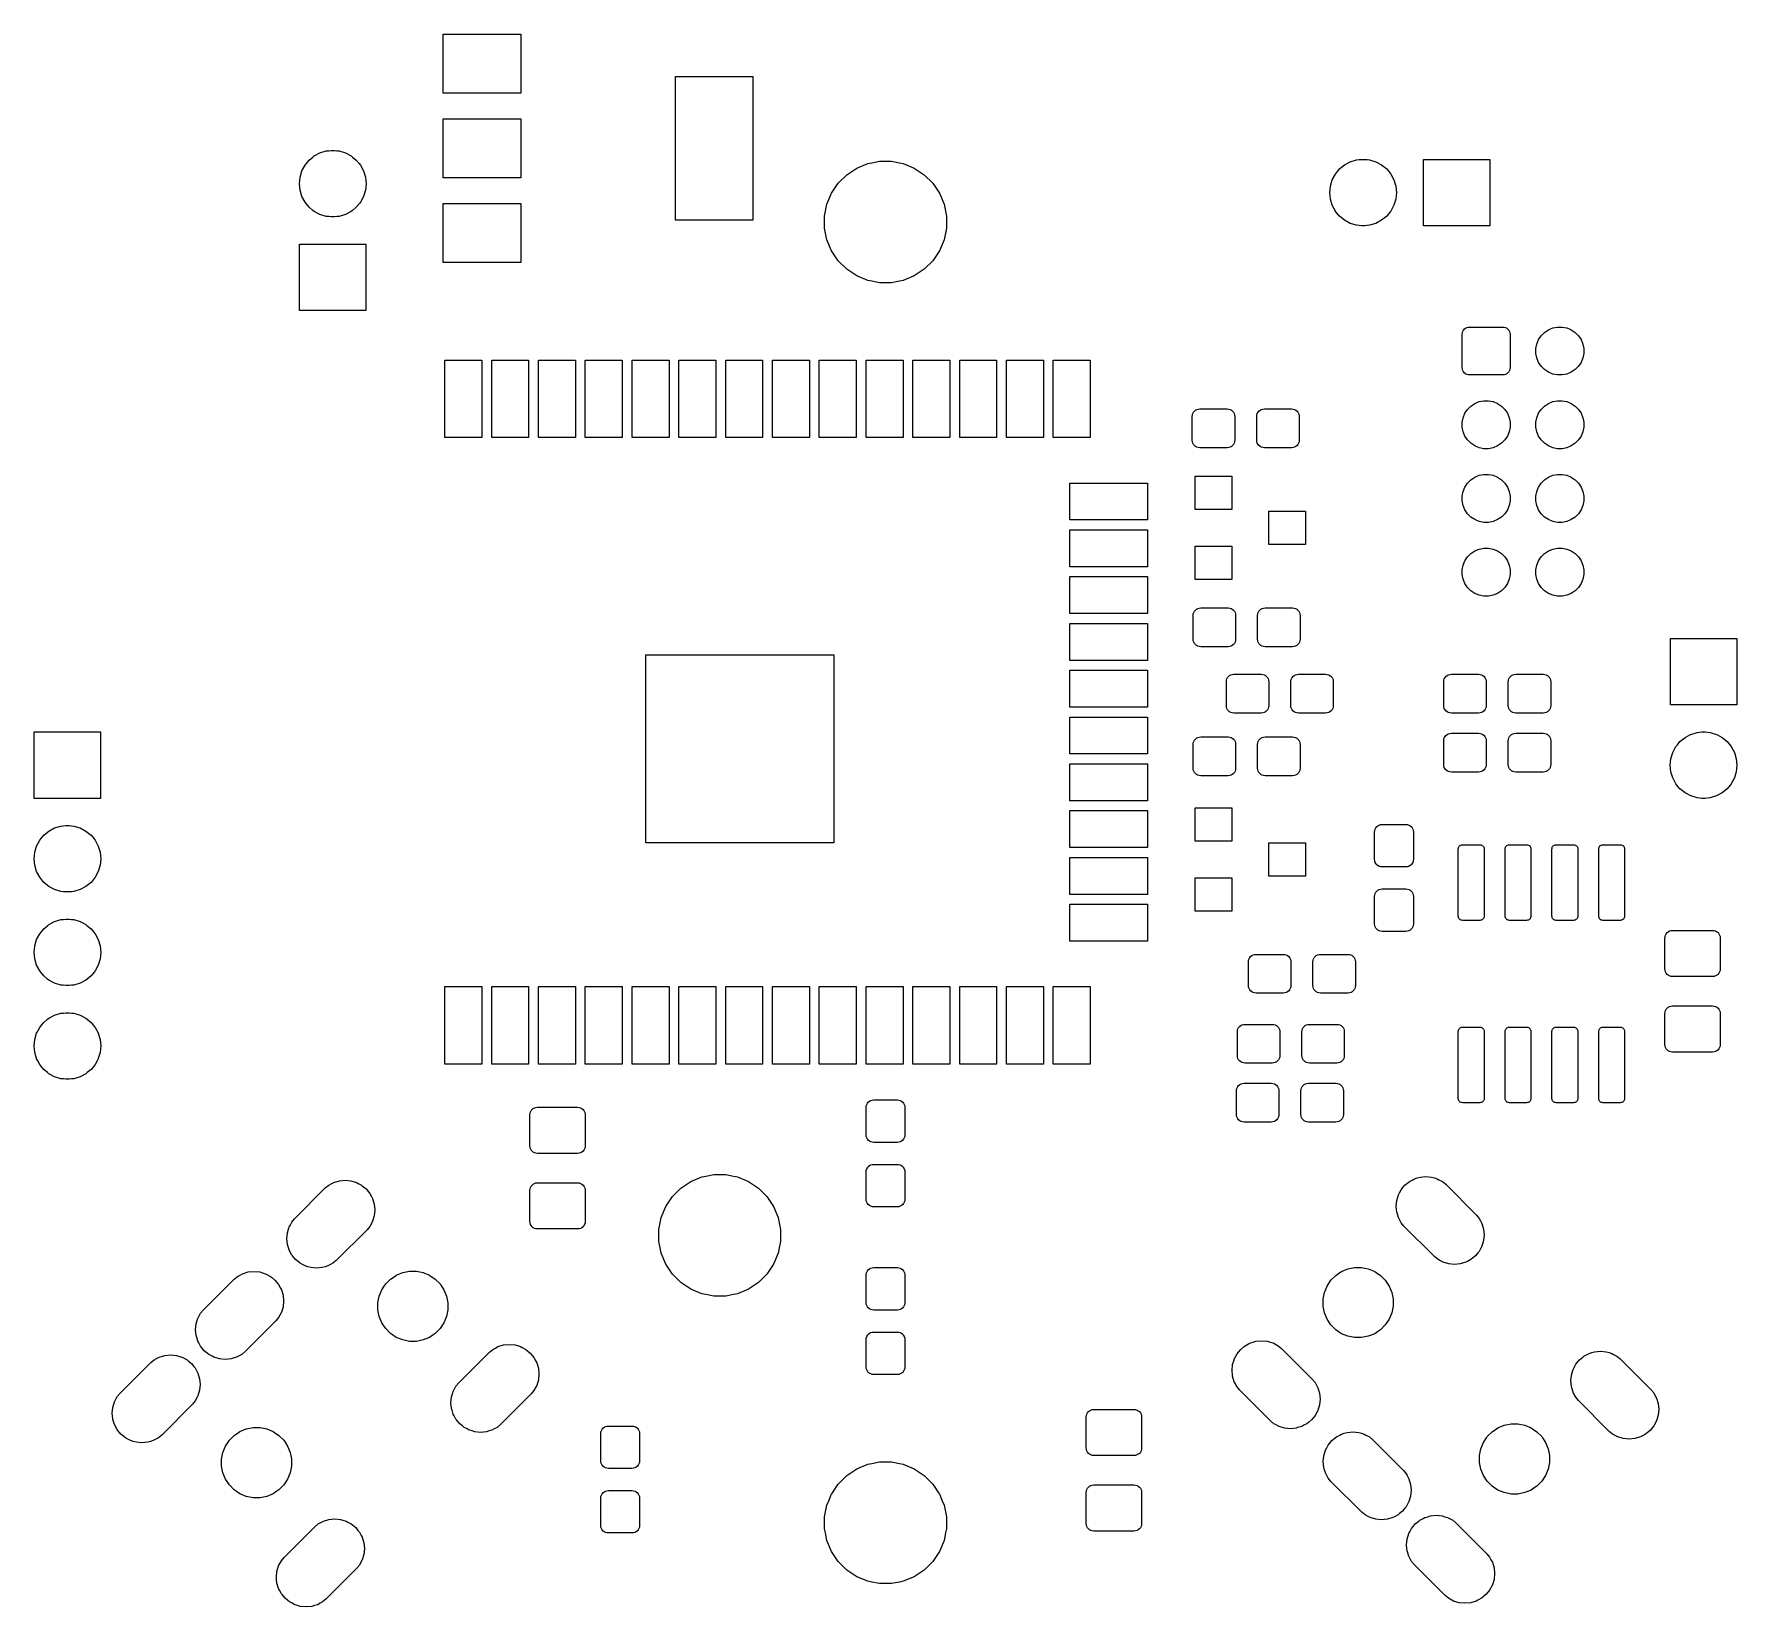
# Model space of a CAD drawing. Extents: x 5 to 6.82, y -5.57 to -3.89.
import ezdxf

# ---------------------------------------------------------------- set-up
doc = ezdxf.new("R2010")
doc.units = 0
doc.header["$MEASUREMENT"] = 0
doc.layers.add('BLACK', color=7, linetype='CONTINUOUS')

msp = doc.modelspace()

# ---------------------------------------------------------------- linework, layer by layer
at = {"layer": 'BLACK', "linetype": 'CONTINUOUS'}
for p, q in [((5.43303, -3.95673), (5.43303, -3.89366)), ((5.43303, -3.89366), (5.51579, -3.89366)), ((5.51579, -3.89366), (5.51579, -3.95673)), ((5.68106, -4.09256), (5.68106, -3.93894)), ((5.68106, -3.93894), (5.76382, -3.93894)), ((5.76382, -3.93894), (5.76382, -4.09256)), ((5.51579, -3.95673), (5.43303, -3.95673)), ((5.43303, -4.04728), (5.43303, -3.98421)), ((5.43303, -3.98421), (5.51579, -3.98421)), ((5.51579, -3.98421), (5.51579, -4.04728)), ((5.29516, -4.02391), (5.30132, -4.02061)), ((5.30132, -4.02061), (5.30801, -4.01858)), ((5.30801, -4.01858), (5.31061, -4.01833)), ((5.31061, -4.01833), (5.31322, -4.01807)), ((5.31322, -4.01807), (5.3167, -4.01807)), ((5.3167, -4.01807), (5.31931, -4.01833)), ((5.31931, -4.01833), (5.32191, -4.01858)), ((5.32191, -4.01858), (5.3286, -4.02061)), ((5.3286, -4.02061), (5.33476, -4.02391)), ((5.28203, -4.0399), (5.28532, -4.03374)), ((5.28532, -4.03374), (5.28676, -4.03199)), ((5.28676, -4.03199), (5.28976, -4.02834)), ((5.28976, -4.02834), (5.29375, -4.02506)), ((5.29375, -4.02506), (5.29516, -4.02391)), ((5.33476, -4.02391), (5.33617, -4.02506)), ((5.33617, -4.02506), (5.34016, -4.02834)), ((5.34016, -4.02834), (5.34316, -4.03199)), ((5.34316, -4.03199), (5.3446, -4.03374)), ((5.3446, -4.03374), (5.34789, -4.0399)), ((5.86408, -4.044), (5.87472, -4.03689)), ((5.87472, -4.03689), (5.88655, -4.03199)), ((5.88655, -4.03199), (5.89074, -4.03115)), ((5.89074, -4.03115), (5.89911, -4.02949)), ((5.89911, -4.02949), (5.91191, -4.02949)), ((5.91191, -4.02949), (5.92029, -4.03115)), ((5.92029, -4.03115), (5.92447, -4.03199)), ((5.92447, -4.03199), (5.9363, -4.03689)), ((5.9363, -4.03689), (5.94695, -4.044)), ((6.38727, -4.04178), (6.39054, -4.03779)), ((6.39054, -4.03779), (6.39454, -4.03451)), ((6.39454, -4.03451), (6.39595, -4.03336)), ((6.39595, -4.03336), (6.40211, -4.03006)), ((6.40211, -4.03006), (6.40879, -4.02803)), ((6.40879, -4.02803), (6.4114, -4.02778)), ((6.4114, -4.02778), (6.41401, -4.02752)), ((6.41401, -4.02752), (6.41749, -4.02752)), ((6.41749, -4.02752), (6.4201, -4.02778)), ((6.4201, -4.02778), (6.4227, -4.02803)), ((6.4227, -4.02803), (6.42939, -4.03006)), ((6.42939, -4.03006), (6.43555, -4.03336)), ((6.43555, -4.03336), (6.43696, -4.03451)), ((6.43696, -4.03451), (6.44095, -4.03779)), ((6.44095, -4.03779), (6.44423, -4.04178)), ((6.48028, -4.09846), (6.48028, -4.02752)), ((6.48028, -4.02752), (6.55122, -4.02752)), ((6.55122, -4.02752), (6.55122, -4.09846)), ((5.27932, -4.05354), (5.28, -4.04659)), ((5.28, -4.0605), (5.27932, -4.05354)), ((5.28, -4.04659), (5.28203, -4.0399)), ((5.34789, -4.0399), (5.34992, -4.04659)), ((5.34992, -4.04659), (5.3506, -4.05354)), ((5.3506, -4.05354), (5.34992, -4.0605)), ((5.51579, -4.04728), (5.43303, -4.04728)), ((5.84791, -4.0637), (5.85502, -4.05305)), ((5.85502, -4.05305), (5.86408, -4.044)), ((5.94695, -4.044), (5.956, -4.05305)), ((5.956, -4.05305), (5.96311, -4.0637)), ((6.3801, -4.06299), (6.38079, -4.05604)), ((6.38079, -4.05604), (6.38282, -4.04935)), ((6.38282, -4.04935), (6.38611, -4.04319)), ((6.38611, -4.04319), (6.38727, -4.04178)), ((6.44423, -4.04178), (6.44538, -4.04319)), ((6.44538, -4.04319), (6.44868, -4.04935)), ((6.44868, -4.04935), (6.45071, -4.05604)), ((6.45071, -4.05604), (6.45139, -4.06299)), ((5.28203, -4.06718), (5.28, -4.0605)), ((5.28532, -4.07335), (5.28203, -4.06718)), ((5.28648, -4.07475), (5.28532, -4.07335)), ((5.28976, -4.07875), (5.28648, -4.07475)), ((5.34344, -4.07475), (5.34016, -4.07875)), ((5.3446, -4.07335), (5.34344, -4.07475)), ((5.34789, -4.06718), (5.3446, -4.07335)), ((5.34992, -4.0605), (5.34789, -4.06718)), ((5.43303, -4.13783), (5.43303, -4.07476)), ((5.43303, -4.07476), (5.51579, -4.07476)), ((5.51579, -4.07476), (5.51579, -4.13783)), ((5.84301, -4.07553), (5.84791, -4.0637)), ((5.96311, -4.0637), (5.96801, -4.07553)), ((6.38079, -4.06995), (6.3801, -4.06299)), ((6.38282, -4.07663), (6.38079, -4.06995)), ((6.45071, -4.06995), (6.44868, -4.07663)), ((6.45139, -4.06299), (6.45071, -4.06995)), ((5.29375, -4.08203), (5.28976, -4.07875)), ((5.29516, -4.08318), (5.29375, -4.08203)), ((5.30132, -4.08647), (5.29516, -4.08318)), ((5.30801, -4.0885), (5.30132, -4.08647)), ((5.31061, -4.08876), (5.30801, -4.0885)), ((5.31322, -4.08902), (5.31061, -4.08876)), ((5.3167, -4.08902), (5.31322, -4.08902)), ((5.31931, -4.08876), (5.3167, -4.08902)), ((5.32191, -4.0885), (5.31931, -4.08876)), ((5.3286, -4.08647), (5.32191, -4.0885)), ((5.33476, -4.08318), (5.3286, -4.08647)), ((5.33617, -4.08203), (5.33476, -4.08318)), ((5.34016, -4.07875), (5.33617, -4.08203)), ((5.76382, -4.09256), (5.68106, -4.09256)), ((5.84051, -4.08809), (5.84301, -4.07553)), ((5.84051, -4.10089), (5.84051, -4.08809)), ((5.96801, -4.07553), (5.97051, -4.08809)), ((5.97051, -4.08809), (5.97051, -4.10089)), ((6.38611, -4.08279), (6.38282, -4.07663)), ((6.38643, -4.08318), (6.38611, -4.08279)), ((6.39054, -4.0882), (6.38643, -4.08318)), ((6.39454, -4.09147), (6.39054, -4.0882)), ((6.39595, -4.09263), (6.39454, -4.09147)), ((6.40211, -4.09592), (6.39595, -4.09263)), ((6.43555, -4.09263), (6.42939, -4.09592)), ((6.43696, -4.09147), (6.43555, -4.09263)), ((6.44095, -4.0882), (6.43696, -4.09147)), ((6.44507, -4.08318), (6.44095, -4.0882)), ((6.44538, -4.08279), (6.44507, -4.08318)), ((6.44868, -4.07663), (6.44538, -4.08279)), ((5.84301, -4.11345), (5.84051, -4.10089)), ((5.97051, -4.10089), (5.96801, -4.11345)), ((6.40879, -4.09795), (6.40211, -4.09592)), ((6.4114, -4.09821), (6.40879, -4.09795)), ((6.41401, -4.09846), (6.4114, -4.09821)), ((6.41749, -4.09846), (6.41401, -4.09846)), ((6.4201, -4.09821), (6.41749, -4.09846)), ((6.4227, -4.09795), (6.4201, -4.09821)), ((6.42939, -4.09592), (6.4227, -4.09795)), ((6.55122, -4.09846), (6.48028, -4.09846)), ((5.27949, -4.18902), (5.27949, -4.11807)), ((5.27949, -4.11807), (5.35043, -4.11807)), ((5.35043, -4.11807), (5.35043, -4.18902)), ((5.84791, -4.12528), (5.84301, -4.11345)), ((5.85502, -4.13592), (5.84791, -4.12528)), ((5.96311, -4.12528), (5.956, -4.13592)), ((5.96801, -4.11345), (5.96311, -4.12528)), ((5.51579, -4.13783), (5.43303, -4.13783)), ((5.86408, -4.14498), (5.85502, -4.13592)), ((5.87472, -4.15209), (5.86408, -4.14498)), ((5.94695, -4.14498), (5.9363, -4.15209)), ((5.956, -4.13592), (5.94695, -4.14498)), ((5.88655, -4.15699), (5.87472, -4.15209)), ((5.89074, -4.15782), (5.88655, -4.15699)), ((5.89911, -4.15949), (5.89074, -4.15782)), ((5.91191, -4.15949), (5.89911, -4.15949)), ((5.92029, -4.15782), (5.91191, -4.15949)), ((5.92447, -4.15699), (5.92029, -4.15782)), ((5.9363, -4.15209), (5.92447, -4.15699)), ((5.35043, -4.18902), (5.27949, -4.18902)), ((6.52161, -4.2147), (6.52179, -4.21294)), ((6.52161, -4.24986), (6.52161, -4.2147)), ((6.52179, -4.21294), (6.52223, -4.21148)), ((6.52223, -4.21148), (6.52295, -4.21014)), ((6.52295, -4.21014), (6.52392, -4.20896)), ((6.52392, -4.20896), (6.5251, -4.20799)), ((6.5251, -4.20799), (6.52644, -4.20727)), ((6.52644, -4.20727), (6.5279, -4.20683)), ((6.5279, -4.20683), (6.52966, -4.20665)), ((6.52966, -4.20665), (6.56482, -4.20665)), ((6.56482, -4.20665), (6.56658, -4.20683)), ((6.56658, -4.20683), (6.56804, -4.20727)), ((6.56804, -4.20727), (6.56939, -4.20799)), ((6.56939, -4.20799), (6.57057, -4.20896)), ((6.57057, -4.20896), (6.57154, -4.21014)), ((6.57154, -4.21014), (6.57226, -4.21148)), ((6.57226, -4.21148), (6.5727, -4.21294)), ((6.5727, -4.21294), (6.57287, -4.2147)), ((6.57287, -4.2147), (6.57287, -4.24986)), ((6.60134, -4.22481), (6.60327, -4.22014)), ((6.60327, -4.22014), (6.60608, -4.21595)), ((6.60608, -4.21595), (6.60965, -4.21238)), ((6.60965, -4.21238), (6.61384, -4.20957)), ((6.61384, -4.20957), (6.61532, -4.20896)), ((6.61532, -4.20896), (6.61851, -4.20764)), ((6.61851, -4.20764), (6.62346, -4.20665)), ((6.62346, -4.20665), (6.62851, -4.20665)), ((6.62851, -4.20665), (6.63346, -4.20764)), ((6.63346, -4.20764), (6.63664, -4.20896)), ((6.63664, -4.20896), (6.63812, -4.20957)), ((6.63812, -4.20957), (6.64232, -4.21238)), ((6.64232, -4.21238), (6.64589, -4.21595)), ((6.64589, -4.21595), (6.6487, -4.22014)), ((6.6487, -4.22014), (6.65063, -4.22481)), ((6.60035, -4.22976), (6.60134, -4.22481)), ((6.60035, -4.23481), (6.60035, -4.22976)), ((6.60134, -4.23976), (6.60035, -4.23481)), ((6.65063, -4.22481), (6.65161, -4.22976)), ((6.65161, -4.23481), (6.65063, -4.23976)), ((6.65161, -4.22976), (6.65161, -4.23481)), ((5.4348, -4.32484), (5.4348, -4.24209)), ((5.4348, -4.24209), (5.47425, -4.24209)), ((5.47425, -4.24209), (5.47425, -4.32484)), ((5.4848, -4.32484), (5.4848, -4.24209)), ((5.4848, -4.24209), (5.52425, -4.24209)), ((5.52425, -4.24209), (5.52425, -4.32484)), ((5.5348, -4.32484), (5.5348, -4.24209)), ((5.5348, -4.24209), (5.57425, -4.24209)), ((5.57425, -4.24209), (5.57425, -4.32484)), ((5.5848, -4.32484), (5.5848, -4.24209)), ((5.5848, -4.24209), (5.62425, -4.24209)), ((5.62425, -4.24209), (5.62425, -4.32484)), ((5.6348, -4.32484), (5.6348, -4.24209)), ((5.6348, -4.24209), (5.67425, -4.24209)), ((5.67425, -4.24209), (5.67425, -4.32484)), ((5.6848, -4.32484), (5.6848, -4.24209)), ((5.6848, -4.24209), (5.72425, -4.24209)), ((5.72425, -4.24209), (5.72425, -4.32484)), ((5.7348, -4.32484), (5.7348, -4.24209)), ((5.7348, -4.24209), (5.77425, -4.24209)), ((5.77425, -4.24209), (5.77425, -4.32484)), ((5.7848, -4.32484), (5.7848, -4.24209)), ((5.7848, -4.24209), (5.82425, -4.24209)), ((5.82425, -4.24209), (5.82425, -4.32484)), ((5.8348, -4.32484), (5.8348, -4.24209)), ((5.8348, -4.24209), (5.87425, -4.24209)), ((5.87425, -4.24209), (5.87425, -4.32484)), ((5.8848, -4.32484), (5.8848, -4.24209)), ((5.8848, -4.24209), (5.92425, -4.24209)), ((5.92425, -4.24209), (5.92425, -4.32484)), ((5.9348, -4.32484), (5.9348, -4.24209)), ((5.9348, -4.24209), (5.97425, -4.24209)), ((5.97425, -4.24209), (5.97425, -4.32484)), ((5.9848, -4.32484), (5.9848, -4.24209)), ((5.9848, -4.24209), (6.02425, -4.24209)), ((6.02425, -4.24209), (6.02425, -4.32484)), ((6.0348, -4.32484), (6.0348, -4.24209)), ((6.0348, -4.24209), (6.07425, -4.24209)), ((6.07425, -4.24209), (6.07425, -4.32484)), ((6.0848, -4.32484), (6.0848, -4.24209)), ((6.0848, -4.24209), (6.12425, -4.24209)), ((6.12425, -4.24209), (6.12425, -4.32484)), ((6.52179, -4.25162), (6.52161, -4.24986)), ((6.52223, -4.25308), (6.52179, -4.25162)), ((6.52295, -4.25443), (6.52223, -4.25308)), ((6.52392, -4.25561), (6.52295, -4.25443)), ((6.5251, -4.25658), (6.52392, -4.25561)), ((6.52644, -4.2573), (6.5251, -4.25658)), ((6.56939, -4.25658), (6.56804, -4.2573)), ((6.57057, -4.25561), (6.56939, -4.25658)), ((6.57154, -4.25443), (6.57057, -4.25561)), ((6.57226, -4.25308), (6.57154, -4.25443)), ((6.5727, -4.25162), (6.57226, -4.25308)), ((6.57287, -4.24986), (6.5727, -4.25162)), ((6.60327, -4.24442), (6.60134, -4.23976)), ((6.60608, -4.24862), (6.60327, -4.24442)), ((6.60965, -4.25219), (6.60608, -4.24862)), ((6.61384, -4.255), (6.60965, -4.25219)), ((6.61851, -4.25693), (6.61384, -4.255)), ((6.61384, -4.255), (6.61384, -4.255)), ((6.61384, -4.255), (6.61384, -4.255)), ((6.62346, -4.25791), (6.61851, -4.25693)), ((6.63346, -4.25693), (6.62851, -4.25791)), ((6.63812, -4.255), (6.63346, -4.25693)), ((6.64232, -4.25219), (6.63812, -4.255)), ((6.63812, -4.255), (6.63812, -4.255)), ((6.63812, -4.255), (6.63812, -4.255)), ((6.64589, -4.24862), (6.64232, -4.25219)), ((6.6487, -4.24442), (6.64589, -4.24862)), ((6.65063, -4.23976), (6.6487, -4.24442)), ((6.5279, -4.25774), (6.52644, -4.2573)), ((6.52966, -4.25791), (6.5279, -4.25774)), ((6.56482, -4.25791), (6.52966, -4.25791)), ((6.56658, -4.25774), (6.56482, -4.25791)), ((6.56804, -4.2573), (6.56658, -4.25774)), ((6.62851, -4.25791), (6.62346, -4.25791)), ((6.52734, -4.29469), (6.53091, -4.29112)), ((6.53091, -4.29112), (6.5351, -4.28831)), ((6.5351, -4.28831), (6.53977, -4.28638)), ((6.53977, -4.28638), (6.54472, -4.28539)), ((6.54472, -4.28539), (6.54977, -4.28539)), ((6.54977, -4.28539), (6.55472, -4.28638)), ((6.55472, -4.28638), (6.55938, -4.28831)), ((6.55938, -4.28831), (6.56358, -4.29112)), ((6.56358, -4.29112), (6.56715, -4.29469)), ((6.60608, -4.29469), (6.60965, -4.29112)), ((6.60965, -4.29112), (6.61384, -4.28831)), ((6.61384, -4.28831), (6.61851, -4.28638)), ((6.61851, -4.28638), (6.62346, -4.28539)), ((6.62346, -4.28539), (6.62851, -4.28539)), ((6.62851, -4.28539), (6.63346, -4.28638)), ((6.63346, -4.28638), (6.63812, -4.28831)), ((6.63812, -4.28831), (6.64232, -4.29112)), ((6.64232, -4.29112), (6.64589, -4.29469)), ((6.23323, -4.30239), (6.2334, -4.30061)), ((6.23323, -4.32753), (6.23323, -4.30239)), ((6.2334, -4.30061), (6.23385, -4.29913)), ((6.23385, -4.29913), (6.23458, -4.29777)), ((6.23458, -4.29777), (6.23556, -4.29658)), ((6.23556, -4.29658), (6.23675, -4.2956)), ((6.23675, -4.2956), (6.23811, -4.29487)), ((6.23811, -4.29487), (6.23959, -4.29443)), ((6.23959, -4.29443), (6.24136, -4.29425)), ((6.24136, -4.29425), (6.27045, -4.29425)), ((6.27045, -4.29425), (6.27222, -4.29443)), ((6.27222, -4.29443), (6.2737, -4.29487)), ((6.2737, -4.29487), (6.27506, -4.2956)), ((6.27506, -4.2956), (6.27625, -4.29658)), ((6.27625, -4.29658), (6.27723, -4.29777)), ((6.27723, -4.29777), (6.27796, -4.29913)), ((6.27796, -4.29913), (6.27841, -4.30061)), ((6.27841, -4.30061), (6.27858, -4.30239)), ((6.27858, -4.30239), (6.27858, -4.32753)), ((6.30213, -4.30239), (6.3023, -4.30061)), ((6.30213, -4.32753), (6.30213, -4.30239)), ((6.3023, -4.30061), (6.30275, -4.29913)), ((6.30275, -4.29913), (6.30348, -4.29777)), ((6.30348, -4.29777), (6.30445, -4.29658)), ((6.30445, -4.29658), (6.30565, -4.2956)), ((6.30565, -4.2956), (6.30701, -4.29487)), ((6.30701, -4.29487), (6.30848, -4.29443)), ((6.30848, -4.29443), (6.31026, -4.29425)), ((6.31026, -4.29425), (6.33934, -4.29425)), ((6.33934, -4.29425), (6.34112, -4.29443)), ((6.34112, -4.29443), (6.3426, -4.29487)), ((6.3426, -4.29487), (6.34396, -4.2956)), ((6.34396, -4.2956), (6.34515, -4.29658)), ((6.34515, -4.29658), (6.34613, -4.29777)), ((6.34613, -4.29777), (6.34686, -4.29913)), ((6.34686, -4.29913), (6.34731, -4.30061)), ((6.34731, -4.30061), (6.34748, -4.30239)), ((6.34748, -4.30239), (6.34748, -4.32753)), ((6.52161, -4.3085), (6.5226, -4.30355)), ((6.52161, -4.31355), (6.52161, -4.3085)), ((6.5226, -4.30355), (6.52453, -4.29888)), ((6.52453, -4.29888), (6.52734, -4.29469)), ((6.56715, -4.29469), (6.56996, -4.29888)), ((6.56996, -4.29888), (6.57189, -4.30355)), ((6.57189, -4.30355), (6.57287, -4.3085)), ((6.57287, -4.3085), (6.57287, -4.31355)), ((6.60035, -4.3085), (6.60134, -4.30355)), ((6.60035, -4.31355), (6.60035, -4.3085)), ((6.60134, -4.30355), (6.60327, -4.29888)), ((6.60327, -4.29888), (6.60608, -4.29469)), ((6.64589, -4.29469), (6.6487, -4.29888)), ((6.6487, -4.29888), (6.65063, -4.30355)), ((6.65063, -4.30355), (6.65161, -4.3085)), ((6.65161, -4.3085), (6.65161, -4.31355)), ((5.47425, -4.32484), (5.4348, -4.32484)), ((5.52425, -4.32484), (5.4848, -4.32484)), ((5.57425, -4.32484), (5.5348, -4.32484)), ((5.62425, -4.32484), (5.5848, -4.32484)), ((5.67425, -4.32484), (5.6348, -4.32484)), ((5.72425, -4.32484), (5.6848, -4.32484)), ((5.77425, -4.32484), (5.7348, -4.32484)), ((5.82425, -4.32484), (5.7848, -4.32484)), ((5.87425, -4.32484), (5.8348, -4.32484)), ((5.92425, -4.32484), (5.8848, -4.32484)), ((5.97425, -4.32484), (5.9348, -4.32484)), ((6.02425, -4.32484), (5.9848, -4.32484)), ((6.07425, -4.32484), (6.0348, -4.32484)), ((6.12425, -4.32484), (6.0848, -4.32484)), ((6.2334, -4.32931), (6.23323, -4.32753)), ((6.23385, -4.33079), (6.2334, -4.32931)), ((6.27841, -4.32931), (6.27796, -4.33079)), ((6.27858, -4.32753), (6.27841, -4.32931)), ((6.3023, -4.32931), (6.30213, -4.32753)), ((6.30275, -4.33079), (6.3023, -4.32931)), ((6.34731, -4.32931), (6.34686, -4.33079)), ((6.34748, -4.32753), (6.34731, -4.32931)), ((6.5226, -4.3185), (6.52161, -4.31355)), ((6.52453, -4.32316), (6.5226, -4.3185)), ((6.52734, -4.32736), (6.52453, -4.32316)), ((6.53091, -4.33093), (6.52734, -4.32736)), ((6.56715, -4.32736), (6.56358, -4.33093)), ((6.56996, -4.32316), (6.56715, -4.32736)), ((6.57189, -4.3185), (6.56996, -4.32316)), ((6.57287, -4.31355), (6.57189, -4.3185)), ((6.60134, -4.3185), (6.60035, -4.31355)), ((6.60327, -4.32316), (6.60134, -4.3185)), ((6.60608, -4.32736), (6.60327, -4.32316)), ((6.60965, -4.33093), (6.60608, -4.32736)), ((6.64589, -4.32736), (6.64232, -4.33093)), ((6.6487, -4.32316), (6.64589, -4.32736)), ((6.65063, -4.3185), (6.6487, -4.32316)), ((6.65161, -4.31355), (6.65063, -4.3185)), ((6.23458, -4.33215), (6.23385, -4.33079)), ((6.23556, -4.33334), (6.23458, -4.33215)), ((6.23675, -4.33432), (6.23556, -4.33334)), ((6.23811, -4.33505), (6.23675, -4.33432)), ((6.23959, -4.33549), (6.23811, -4.33505)), ((6.24136, -4.33567), (6.23959, -4.33549)), ((6.27045, -4.33567), (6.24136, -4.33567)), ((6.27222, -4.33549), (6.27045, -4.33567)), ((6.2737, -4.33505), (6.27222, -4.33549)), ((6.27506, -4.33432), (6.2737, -4.33505)), ((6.27625, -4.33334), (6.27506, -4.33432)), ((6.27723, -4.33215), (6.27625, -4.33334)), ((6.27796, -4.33079), (6.27723, -4.33215)), ((6.30348, -4.33215), (6.30275, -4.33079)), ((6.30445, -4.33334), (6.30348, -4.33215)), ((6.30565, -4.33432), (6.30445, -4.33334)), ((6.30701, -4.33505), (6.30565, -4.33432)), ((6.30848, -4.33549), (6.30701, -4.33505)), ((6.31026, -4.33567), (6.30848, -4.33549)), ((6.33934, -4.33567), (6.31026, -4.33567)), ((6.34112, -4.33549), (6.33934, -4.33567)), ((6.3426, -4.33505), (6.34112, -4.33549)), ((6.34396, -4.33432), (6.3426, -4.33505)), ((6.34515, -4.33334), (6.34396, -4.33432)), ((6.34613, -4.33215), (6.34515, -4.33334)), ((6.34686, -4.33079), (6.34613, -4.33215)), ((6.5351, -4.33374), (6.53091, -4.33093)), ((6.53977, -4.33567), (6.5351, -4.33374)), ((6.5351, -4.33374), (6.5351, -4.33374)), ((6.5351, -4.33374), (6.5351, -4.33374)), ((6.54472, -4.33665), (6.53977, -4.33567)), ((6.54977, -4.33665), (6.54472, -4.33665)), ((6.55472, -4.33567), (6.54977, -4.33665)), ((6.55938, -4.33374), (6.55472, -4.33567)), ((6.56358, -4.33093), (6.55938, -4.33374)), ((6.55938, -4.33374), (6.55938, -4.33374)), ((6.55938, -4.33374), (6.55938, -4.33374)), ((6.61384, -4.33374), (6.60965, -4.33093)), ((6.61851, -4.33567), (6.61384, -4.33374)), ((6.61384, -4.33374), (6.61384, -4.33374)), ((6.61384, -4.33374), (6.61384, -4.33374)), ((6.62346, -4.33665), (6.61851, -4.33567)), ((6.62851, -4.33665), (6.62346, -4.33665)), ((6.63346, -4.33567), (6.62851, -4.33665)), ((6.63812, -4.33374), (6.63346, -4.33567)), ((6.64232, -4.33093), (6.63812, -4.33374)), ((6.63812, -4.33374), (6.63812, -4.33374)), ((6.63812, -4.33374), (6.63812, -4.33374)), ((6.23618, -4.40161), (6.23618, -4.3661)), ((6.23618, -4.3661), (6.27563, -4.3661)), ((6.27563, -4.3661), (6.27563, -4.40161)), ((6.5351, -4.36705), (6.53977, -4.36512)), ((6.53977, -4.36512), (6.54472, -4.36413)), ((6.54472, -4.36413), (6.54977, -4.36413)), ((6.54977, -4.36413), (6.55472, -4.36512)), ((6.55472, -4.36512), (6.55938, -4.36705)), ((6.61384, -4.36705), (6.61851, -4.36512)), ((6.61851, -4.36512), (6.62346, -4.36413)), ((6.62346, -4.36413), (6.62851, -4.36413)), ((6.62851, -4.36413), (6.63346, -4.36512)), ((6.63346, -4.36512), (6.63812, -4.36705)), ((6.10252, -4.41283), (6.10252, -4.37339)), ((6.10252, -4.37339), (6.18528, -4.37339)), ((6.18528, -4.37339), (6.18528, -4.41283)), ((6.52161, -4.38724), (6.5226, -4.38229)), ((6.5226, -4.38229), (6.52453, -4.37762)), ((6.52453, -4.37762), (6.52734, -4.37343)), ((6.52734, -4.37343), (6.53091, -4.36986)), ((6.53091, -4.36986), (6.5351, -4.36705)), ((6.55938, -4.36705), (6.56358, -4.36986)), ((6.56358, -4.36986), (6.56715, -4.37343)), ((6.56715, -4.37343), (6.56996, -4.37762)), ((6.56996, -4.37762), (6.57189, -4.38229)), ((6.57189, -4.38229), (6.57287, -4.38724)), ((6.60035, -4.38724), (6.60134, -4.38229)), ((6.60134, -4.38229), (6.60327, -4.37762)), ((6.60327, -4.37762), (6.60608, -4.37343)), ((6.60608, -4.37343), (6.60965, -4.36986)), ((6.60965, -4.36986), (6.61384, -4.36705)), ((6.63812, -4.36705), (6.64232, -4.36986)), ((6.64232, -4.36986), (6.64589, -4.37343)), ((6.64589, -4.37343), (6.6487, -4.37762)), ((6.6487, -4.37762), (6.65063, -4.38229)), ((6.65063, -4.38229), (6.65161, -4.38724)), ((6.27563, -4.40161), (6.23618, -4.40161)), ((6.52161, -4.39229), (6.52161, -4.38724)), ((6.5226, -4.39724), (6.52161, -4.39229)), ((6.52453, -4.4019), (6.5226, -4.39724)), ((6.52734, -4.4061), (6.52453, -4.4019)), ((6.56996, -4.4019), (6.56715, -4.4061)), ((6.57189, -4.39724), (6.56996, -4.4019)), ((6.57287, -4.39229), (6.57189, -4.39724)), ((6.57287, -4.38724), (6.57287, -4.39229)), ((6.60035, -4.39229), (6.60035, -4.38724)), ((6.60134, -4.39724), (6.60035, -4.39229)), ((6.60327, -4.4019), (6.60134, -4.39724)), ((6.60608, -4.4061), (6.60327, -4.4019)), ((6.6487, -4.4019), (6.64589, -4.4061)), ((6.65063, -4.39724), (6.6487, -4.4019)), ((6.65161, -4.39229), (6.65063, -4.39724)), ((6.65161, -4.38724), (6.65161, -4.39229)), ((6.18528, -4.41283), (6.10252, -4.41283)), ((6.31492, -4.43902), (6.31492, -4.4035)), ((6.31492, -4.4035), (6.35437, -4.4035)), ((6.35437, -4.4035), (6.35437, -4.43902)), ((6.53091, -4.40967), (6.52734, -4.4061)), ((6.5351, -4.41248), (6.53091, -4.40967)), ((6.53977, -4.41441), (6.5351, -4.41248)), ((6.5351, -4.41248), (6.5351, -4.41248)), ((6.5351, -4.41248), (6.5351, -4.41248)), ((6.54472, -4.41539), (6.53977, -4.41441)), ((6.54977, -4.41539), (6.54472, -4.41539)), ((6.55472, -4.41441), (6.54977, -4.41539)), ((6.55938, -4.41248), (6.55472, -4.41441)), ((6.56358, -4.40967), (6.55938, -4.41248)), ((6.55938, -4.41248), (6.55938, -4.41248)), ((6.55938, -4.41248), (6.55938, -4.41248)), ((6.56715, -4.4061), (6.56358, -4.40967)), ((6.60965, -4.40967), (6.60608, -4.4061)), ((6.61384, -4.41248), (6.60965, -4.40967)), ((6.61851, -4.41441), (6.61384, -4.41248)), ((6.61384, -4.41248), (6.61384, -4.41248)), ((6.61384, -4.41248), (6.61384, -4.41248)), ((6.62346, -4.41539), (6.61851, -4.41441)), ((6.62851, -4.41539), (6.62346, -4.41539)), ((6.63346, -4.41441), (6.62851, -4.41539)), ((6.63812, -4.41248), (6.63346, -4.41441)), ((6.64232, -4.40967), (6.63812, -4.41248)), ((6.63812, -4.41248), (6.63812, -4.41248)), ((6.63812, -4.41248), (6.63812, -4.41248)), ((6.64589, -4.4061), (6.64232, -4.40967)), ((6.10252, -4.46283), (6.10252, -4.42339)), ((6.10252, -4.42339), (6.18528, -4.42339)), ((6.18528, -4.42339), (6.18528, -4.46283)), ((6.35437, -4.43902), (6.31492, -4.43902)), ((6.23618, -4.47642), (6.23618, -4.44091)), ((6.23618, -4.44091), (6.27563, -4.44091)), ((6.27563, -4.44091), (6.27563, -4.47642)), ((6.5226, -4.46103), (6.52453, -4.45636)), ((6.52453, -4.45636), (6.52734, -4.45217)), ((6.52734, -4.45217), (6.53091, -4.4486)), ((6.53091, -4.4486), (6.5351, -4.44579)), ((6.5351, -4.44579), (6.53977, -4.44386)), ((6.53977, -4.44386), (6.54472, -4.44287)), ((6.54472, -4.44287), (6.54977, -4.44287)), ((6.54977, -4.44287), (6.55472, -4.44386)), ((6.55472, -4.44386), (6.55938, -4.44579)), ((6.55938, -4.44579), (6.56358, -4.4486)), ((6.56358, -4.4486), (6.56715, -4.45217)), ((6.56715, -4.45217), (6.56996, -4.45636)), ((6.56996, -4.45636), (6.57189, -4.46103)), ((6.60134, -4.46103), (6.60327, -4.45636)), ((6.60327, -4.45636), (6.60608, -4.45217)), ((6.60608, -4.45217), (6.60965, -4.4486)), ((6.60965, -4.4486), (6.61384, -4.44579)), ((6.61384, -4.44579), (6.61851, -4.44386)), ((6.61851, -4.44386), (6.62346, -4.44287)), ((6.62346, -4.44287), (6.62851, -4.44287)), ((6.62851, -4.44287), (6.63346, -4.44386)), ((6.63346, -4.44386), (6.63812, -4.44579)), ((6.63812, -4.44579), (6.64232, -4.4486)), ((6.64232, -4.4486), (6.64589, -4.45217)), ((6.64589, -4.45217), (6.6487, -4.45636)), ((6.6487, -4.45636), (6.65063, -4.46103)), ((6.18528, -4.46283), (6.10252, -4.46283)), ((6.10252, -4.51283), (6.10252, -4.47339)), ((6.10252, -4.47339), (6.18528, -4.47339)), ((6.18528, -4.47339), (6.18528, -4.51283)), ((6.52161, -4.46598), (6.5226, -4.46103)), ((6.52161, -4.47103), (6.52161, -4.46598)), ((6.5226, -4.47598), (6.52161, -4.47103)), ((6.57189, -4.46103), (6.57287, -4.46598)), ((6.57287, -4.47103), (6.57189, -4.47598)), ((6.57287, -4.46598), (6.57287, -4.47103)), ((6.60035, -4.46598), (6.60134, -4.46103)), ((6.60035, -4.47103), (6.60035, -4.46598)), ((6.60134, -4.47598), (6.60035, -4.47103)), ((6.65063, -4.46103), (6.65161, -4.46598)), ((6.65161, -4.47103), (6.65063, -4.47598)), ((6.65161, -4.46598), (6.65161, -4.47103)), ((6.27563, -4.47642), (6.23618, -4.47642)), ((6.52453, -4.48064), (6.5226, -4.47598)), ((6.52734, -4.48484), (6.52453, -4.48064)), ((6.53091, -4.48841), (6.52734, -4.48484)), ((6.5351, -4.49122), (6.53091, -4.48841)), ((6.53977, -4.49315), (6.5351, -4.49122)), ((6.5351, -4.49122), (6.5351, -4.49122)), ((6.5351, -4.49122), (6.5351, -4.49122)), ((6.54472, -4.49413), (6.53977, -4.49315)), ((6.55472, -4.49315), (6.54977, -4.49413)), ((6.55938, -4.49122), (6.55472, -4.49315)), ((6.56358, -4.48841), (6.55938, -4.49122)), ((6.55938, -4.49122), (6.55938, -4.49122)), ((6.55938, -4.49122), (6.55938, -4.49122)), ((6.56715, -4.48484), (6.56358, -4.48841)), ((6.56996, -4.48064), (6.56715, -4.48484)), ((6.57189, -4.47598), (6.56996, -4.48064)), ((6.60327, -4.48064), (6.60134, -4.47598)), ((6.60608, -4.48484), (6.60327, -4.48064)), ((6.60965, -4.48841), (6.60608, -4.48484)), ((6.61384, -4.49122), (6.60965, -4.48841)), ((6.61851, -4.49315), (6.61384, -4.49122)), ((6.61384, -4.49122), (6.61384, -4.49122)), ((6.61384, -4.49122), (6.61384, -4.49122)), ((6.62346, -4.49413), (6.61851, -4.49315)), ((6.63346, -4.49315), (6.62851, -4.49413)), ((6.63812, -4.49122), (6.63346, -4.49315)), ((6.64232, -4.48841), (6.63812, -4.49122)), ((6.63812, -4.49122), (6.63812, -4.49122)), ((6.63812, -4.49122), (6.63812, -4.49122)), ((6.64589, -4.48484), (6.64232, -4.48841)), ((6.6487, -4.48064), (6.64589, -4.48484)), ((6.65063, -4.47598), (6.6487, -4.48064)), ((6.23439, -4.51321), (6.23484, -4.51173)), ((6.23484, -4.51173), (6.23556, -4.51037)), ((6.23556, -4.51037), (6.23654, -4.50918)), ((6.23654, -4.50918), (6.23773, -4.5082)), ((6.23773, -4.5082), (6.23909, -4.50747)), ((6.23909, -4.50747), (6.24057, -4.50703)), ((6.24057, -4.50703), (6.24235, -4.50685)), ((6.24235, -4.50685), (6.27143, -4.50685)), ((6.27143, -4.50685), (6.27321, -4.50703)), ((6.27321, -4.50703), (6.27468, -4.50747)), ((6.27468, -4.50747), (6.27605, -4.5082)), ((6.27605, -4.5082), (6.27724, -4.50918)), ((6.27724, -4.50918), (6.27822, -4.51037)), ((6.27822, -4.51037), (6.27894, -4.51173)), ((6.27894, -4.51173), (6.27939, -4.51321)), ((6.30329, -4.51321), (6.30373, -4.51173)), ((6.30373, -4.51173), (6.30446, -4.51037)), ((6.30446, -4.51037), (6.30544, -4.50918)), ((6.30544, -4.50918), (6.30663, -4.5082)), ((6.30663, -4.5082), (6.30799, -4.50747)), ((6.30799, -4.50747), (6.30947, -4.50703)), ((6.30947, -4.50703), (6.31125, -4.50685)), ((6.31125, -4.50685), (6.34033, -4.50685)), ((6.34033, -4.50685), (6.34211, -4.50703)), ((6.34211, -4.50703), (6.34358, -4.50747)), ((6.34358, -4.50747), (6.34494, -4.5082)), ((6.34494, -4.5082), (6.34614, -4.50918)), ((6.34614, -4.50918), (6.34711, -4.51037)), ((6.34711, -4.51037), (6.34784, -4.51173)), ((6.34784, -4.51173), (6.34829, -4.51321)), ((6.54977, -4.49413), (6.54472, -4.49413)), ((6.62851, -4.49413), (6.62346, -4.49413)), ((6.18528, -4.51283), (6.10252, -4.51283)), ((6.10252, -4.56283), (6.10252, -4.52339)), ((6.10252, -4.52339), (6.18528, -4.52339)), ((6.18528, -4.52339), (6.18528, -4.56283)), ((6.23421, -4.51499), (6.23439, -4.51321)), ((6.23421, -4.54013), (6.23421, -4.51499)), ((6.27939, -4.51321), (6.27957, -4.51499)), ((6.27957, -4.51499), (6.27957, -4.54013)), ((6.30311, -4.51499), (6.30329, -4.51321)), ((6.30311, -4.54013), (6.30311, -4.51499)), ((6.34829, -4.51321), (6.34846, -4.51499)), ((6.34846, -4.51499), (6.34846, -4.54013)), ((6.23439, -4.54191), (6.23421, -4.54013)), ((6.23484, -4.54339), (6.23439, -4.54191)), ((6.23556, -4.54475), (6.23484, -4.54339)), ((6.23654, -4.54594), (6.23556, -4.54475)), ((6.23773, -4.54692), (6.23654, -4.54594)), ((6.23909, -4.54764), (6.23773, -4.54692)), ((6.24057, -4.54809), (6.23909, -4.54764)), ((6.24235, -4.54827), (6.24057, -4.54809)), ((6.27143, -4.54827), (6.24235, -4.54827)), ((6.27321, -4.54809), (6.27143, -4.54827)), ((6.27468, -4.54764), (6.27321, -4.54809)), ((6.27605, -4.54692), (6.27468, -4.54764)), ((6.27724, -4.54594), (6.27605, -4.54692)), ((6.27822, -4.54475), (6.27724, -4.54594)), ((6.27894, -4.54339), (6.27822, -4.54475)), ((6.27939, -4.54191), (6.27894, -4.54339)), ((6.27957, -4.54013), (6.27939, -4.54191)), ((6.30329, -4.54191), (6.30311, -4.54013)), ((6.30373, -4.54339), (6.30329, -4.54191)), ((6.30446, -4.54475), (6.30373, -4.54339)), ((6.30544, -4.54594), (6.30446, -4.54475)), ((6.30663, -4.54692), (6.30544, -4.54594)), ((6.30799, -4.54764), (6.30663, -4.54692)), ((6.30947, -4.54809), (6.30799, -4.54764)), ((6.31125, -4.54827), (6.30947, -4.54809)), ((6.34033, -4.54827), (6.31125, -4.54827)), ((6.34211, -4.54809), (6.34033, -4.54827)), ((6.34358, -4.54764), (6.34211, -4.54809)), ((6.34494, -4.54692), (6.34358, -4.54764)), ((6.34614, -4.54594), (6.34494, -4.54692)), ((6.34711, -4.54475), (6.34614, -4.54594)), ((6.34784, -4.54339), (6.34711, -4.54475)), ((6.34829, -4.54191), (6.34784, -4.54339)), ((6.34846, -4.54013), (6.34829, -4.54191)), ((6.74406, -4.61028), (6.74406, -4.53933)), ((6.74406, -4.53933), (6.815, -4.53933)), ((6.815, -4.53933), (6.815, -4.61028)), ((5.64937, -4.75791), (5.64937, -4.55705)), ((5.64937, -4.55705), (5.85024, -4.55705)), ((5.85024, -4.55705), (5.85024, -4.75791)), ((6.18528, -4.56283), (6.10252, -4.56283)), ((6.10252, -4.61283), (6.10252, -4.57339)), ((6.10252, -4.57339), (6.18528, -4.57339)), ((6.18528, -4.57339), (6.18528, -4.61283)), ((6.26965, -4.58585), (6.26982, -4.58407)), ((6.26982, -4.58407), (6.27027, -4.5826)), ((6.27027, -4.5826), (6.271, -4.58124)), ((6.271, -4.58124), (6.27197, -4.58005)), ((6.27197, -4.58005), (6.27317, -4.57907)), ((6.27317, -4.57907), (6.27453, -4.57834)), ((6.27453, -4.57834), (6.276, -4.57789)), ((6.276, -4.57789), (6.27778, -4.57772)), ((6.27778, -4.57772), (6.30686, -4.57772)), ((6.30686, -4.57772), (6.30864, -4.57789)), ((6.30864, -4.57789), (6.31012, -4.57834)), ((6.31012, -4.57834), (6.31148, -4.57907)), ((6.31148, -4.57907), (6.31267, -4.58005)), ((6.31267, -4.58005), (6.31365, -4.58124)), ((6.31365, -4.58124), (6.31438, -4.5826)), ((6.31438, -4.5826), (6.31482, -4.58407)), ((6.31482, -4.58407), (6.315, -4.58585)), ((6.33854, -4.58585), (6.33872, -4.58407)), ((6.33872, -4.58407), (6.33917, -4.5826)), ((6.33917, -4.5826), (6.33989, -4.58124)), ((6.33989, -4.58124), (6.34087, -4.58005)), ((6.34087, -4.58005), (6.34206, -4.57907)), ((6.34206, -4.57907), (6.34343, -4.57834)), ((6.34343, -4.57834), (6.3449, -4.57789)), ((6.3449, -4.57789), (6.34668, -4.57772)), ((6.34668, -4.57772), (6.37576, -4.57772)), ((6.37576, -4.57772), (6.37754, -4.57789)), ((6.37754, -4.57789), (6.37902, -4.57834)), ((6.37902, -4.57834), (6.38038, -4.57907)), ((6.38038, -4.57907), (6.38157, -4.58005)), ((6.38157, -4.58005), (6.38255, -4.58124)), ((6.38255, -4.58124), (6.38327, -4.5826)), ((6.38327, -4.5826), (6.38372, -4.58407)), ((6.38372, -4.58407), (6.3839, -4.58585)), ((6.50193, -4.58585), (6.5021, -4.58407)), ((6.5021, -4.58407), (6.50255, -4.5826)), ((6.50255, -4.5826), (6.50328, -4.58124)), ((6.50328, -4.58124), (6.50426, -4.58005)), ((6.50426, -4.58005), (6.50545, -4.57907)), ((6.50545, -4.57907), (6.50681, -4.57834)), ((6.50681, -4.57834), (6.50829, -4.57789)), ((6.50829, -4.57789), (6.51006, -4.57772)), ((6.51006, -4.57772), (6.53915, -4.57772)), ((6.53915, -4.57772), (6.54093, -4.57789)), ((6.54093, -4.57789), (6.5424, -4.57834)), ((6.5424, -4.57834), (6.54376, -4.57907)), ((6.54376, -4.57907), (6.54495, -4.58005)), ((6.54495, -4.58005), (6.54593, -4.58124)), ((6.54593, -4.58124), (6.54666, -4.5826)), ((6.54666, -4.5826), (6.54711, -4.58407)), ((6.54711, -4.58407), (6.54728, -4.58585)), ((6.57083, -4.58585), (6.571, -4.58407)), ((6.571, -4.58407), (6.57145, -4.5826)), ((6.57145, -4.5826), (6.57218, -4.58124)), ((6.57218, -4.58124), (6.57316, -4.58005)), ((6.57316, -4.58005), (6.57435, -4.57907)), ((6.57435, -4.57907), (6.57571, -4.57834)), ((6.57571, -4.57834), (6.57719, -4.57789)), ((6.57719, -4.57789), (6.57896, -4.57772)), ((6.57896, -4.57772), (6.60805, -4.57772)), ((6.60805, -4.57772), (6.60982, -4.57789)), ((6.60982, -4.57789), (6.6113, -4.57834)), ((6.6113, -4.57834), (6.61266, -4.57907)), ((6.61266, -4.57907), (6.61385, -4.58005)), ((6.61385, -4.58005), (6.61483, -4.58124)), ((6.61483, -4.58124), (6.61556, -4.5826)), ((6.61556, -4.5826), (6.61601, -4.58407)), ((6.61601, -4.58407), (6.61618, -4.58585)), ((6.26965, -4.611), (6.26965, -4.58585)), ((6.315, -4.58585), (6.315, -4.611)), ((6.33854, -4.611), (6.33854, -4.58585)), ((6.3839, -4.58585), (6.3839, -4.611)), ((6.50193, -4.611), (6.50193, -4.58585)), ((6.54728, -4.58585), (6.54728, -4.611)), ((6.57083, -4.611), (6.57083, -4.58585)), ((6.61618, -4.58585), (6.61618, -4.611)), ((6.18528, -4.61283), (6.10252, -4.61283)), ((6.26982, -4.61278), (6.26965, -4.611)), ((6.27027, -4.61425), (6.26982, -4.61278)), ((6.271, -4.61561), (6.27027, -4.61425)), ((6.27197, -4.61681), (6.271, -4.61561)), ((6.27317, -4.61778), (6.27197, -4.61681)), ((6.27453, -4.61851), (6.27317, -4.61778)), ((6.276, -4.61896), (6.27453, -4.61851)), ((6.27778, -4.61913), (6.276, -4.61896)), ((6.30686, -4.61913), (6.27778, -4.61913)), ((6.30864, -4.61896), (6.30686, -4.61913)), ((6.31012, -4.61851), (6.30864, -4.61896)), ((6.31148, -4.61778), (6.31012, -4.61851)), ((6.31267, -4.61681), (6.31148, -4.61778)), ((6.31365, -4.61561), (6.31267, -4.61681)), ((6.31438, -4.61425), (6.31365, -4.61561)), ((6.31482, -4.61278), (6.31438, -4.61425)), ((6.315, -4.611), (6.31482, -4.61278)), ((6.33872, -4.61278), (6.33854, -4.611)), ((6.33917, -4.61425), (6.33872, -4.61278)), ((6.33989, -4.61561), (6.33917, -4.61425)), ((6.34087, -4.61681), (6.33989, -4.61561)), ((6.34206, -4.61778), (6.34087, -4.61681)), ((6.34343, -4.61851), (6.34206, -4.61778)), ((6.3449, -4.61896), (6.34343, -4.61851)), ((6.34668, -4.61913), (6.3449, -4.61896)), ((6.37576, -4.61913), (6.34668, -4.61913)), ((6.37754, -4.61896), (6.37576, -4.61913)), ((6.37902, -4.61851), (6.37754, -4.61896)), ((6.38038, -4.61778), (6.37902, -4.61851)), ((6.38157, -4.61681), (6.38038, -4.61778)), ((6.38255, -4.61561), (6.38157, -4.61681)), ((6.38327, -4.61425), (6.38255, -4.61561)), ((6.38372, -4.61278), (6.38327, -4.61425)), ((6.3839, -4.611), (6.38372, -4.61278)), ((6.5021, -4.61278), (6.50193, -4.611)), ((6.50255, -4.61425), (6.5021, -4.61278)), ((6.50328, -4.61561), (6.50255, -4.61425)), ((6.50426, -4.61681), (6.50328, -4.61561)), ((6.50545, -4.61778), (6.50426, -4.61681)), ((6.50681, -4.61851), (6.50545, -4.61778)), ((6.50829, -4.61896), (6.50681, -4.61851)), ((6.51006, -4.61913), (6.50829, -4.61896)), ((6.53915, -4.61913), (6.51006, -4.61913)), ((6.54093, -4.61896), (6.53915, -4.61913)), ((6.5424, -4.61851), (6.54093, -4.61896)), ((6.54376, -4.61778), (6.5424, -4.61851)), ((6.54495, -4.61681), (6.54376, -4.61778)), ((6.54593, -4.61561), (6.54495, -4.61681)), ((6.54666, -4.61425), (6.54593, -4.61561)), ((6.54711, -4.61278), (6.54666, -4.61425)), ((6.54728, -4.611), (6.54711, -4.61278)), ((6.571, -4.61278), (6.57083, -4.611)), ((6.57145, -4.61425), (6.571, -4.61278)), ((6.57218, -4.61561), (6.57145, -4.61425)), ((6.57316, -4.61681), (6.57218, -4.61561)), ((6.57435, -4.61778), (6.57316, -4.61681)), ((6.57571, -4.61851), (6.57435, -4.61778)), ((6.57719, -4.61896), (6.57571, -4.61851)), ((6.57896, -4.61913), (6.57719, -4.61896)), ((6.60805, -4.61913), (6.57896, -4.61913)), ((6.60982, -4.61896), (6.60805, -4.61913)), ((6.6113, -4.61851), (6.60982, -4.61896)), ((6.61266, -4.61778), (6.6113, -4.61851)), ((6.61385, -4.61681), (6.61266, -4.61778)), ((6.61483, -4.61561), (6.61385, -4.61681)), ((6.61556, -4.61425), (6.61483, -4.61561)), ((6.61601, -4.61278), (6.61556, -4.61425)), ((6.61618, -4.611), (6.61601, -4.61278)), ((6.815, -4.61028), (6.74406, -4.61028)), ((6.10252, -4.66283), (6.10252, -4.62339)), ((6.10252, -4.62339), (6.18528, -4.62339)), ((6.18528, -4.62339), (6.18528, -4.66283)), ((4.99602, -4.71028), (4.99602, -4.63933)), ((4.99602, -4.63933), (5.06697, -4.63933)), ((5.06697, -4.63933), (5.06697, -4.71028)), ((6.23421, -4.65278), (6.23439, -4.651)), ((6.23421, -4.67793), (6.23421, -4.65278)), ((6.23439, -4.651), (6.23484, -4.64953)), ((6.23484, -4.64953), (6.23556, -4.64817)), ((6.23556, -4.64817), (6.23654, -4.64697)), ((6.23654, -4.64697), (6.23773, -4.646)), ((6.23773, -4.646), (6.23909, -4.64527)), ((6.23909, -4.64527), (6.24057, -4.64482)), ((6.24057, -4.64482), (6.24235, -4.64465)), ((6.24235, -4.64465), (6.27143, -4.64465)), ((6.27143, -4.64465), (6.27321, -4.64482)), ((6.27321, -4.64482), (6.27468, -4.64527)), ((6.27468, -4.64527), (6.27605, -4.646)), ((6.27605, -4.646), (6.27724, -4.64697)), ((6.27724, -4.64697), (6.27822, -4.64817)), ((6.27822, -4.64817), (6.27894, -4.64953)), ((6.27894, -4.64953), (6.27939, -4.651)), ((6.27939, -4.651), (6.27957, -4.65278)), ((6.27957, -4.65278), (6.27957, -4.67793)), ((6.30311, -4.65278), (6.30329, -4.651)), ((6.30311, -4.67793), (6.30311, -4.65278)), ((6.30329, -4.651), (6.30373, -4.64953)), ((6.30373, -4.64953), (6.30446, -4.64817)), ((6.30446, -4.64817), (6.30544, -4.64697)), ((6.30544, -4.64697), (6.30663, -4.646)), ((6.30663, -4.646), (6.30799, -4.64527)), ((6.30799, -4.64527), (6.30947, -4.64482)), ((6.30947, -4.64482), (6.31125, -4.64465)), ((6.31125, -4.64465), (6.34033, -4.64465)), ((6.34033, -4.64465), (6.34211, -4.64482)), ((6.34211, -4.64482), (6.34358, -4.64527)), ((6.34358, -4.64527), (6.34494, -4.646)), ((6.34494, -4.646), (6.34614, -4.64697)), ((6.34614, -4.64697), (6.34711, -4.64817)), ((6.34711, -4.64817), (6.34784, -4.64953)), ((6.34784, -4.64953), (6.34829, -4.651)), ((6.34829, -4.651), (6.34846, -4.65278)), ((6.34846, -4.65278), (6.34846, -4.67793)), ((6.50193, -4.64884), (6.5021, -4.64707)), ((6.50193, -4.67399), (6.50193, -4.64884)), ((6.5021, -4.64707), (6.50255, -4.64559)), ((6.50255, -4.64559), (6.50328, -4.64423)), ((6.50328, -4.64423), (6.50426, -4.64304)), ((6.50426, -4.64304), (6.50545, -4.64206)), ((6.50545, -4.64206), (6.50681, -4.64133)), ((6.50681, -4.64133), (6.50829, -4.64088)), ((6.50829, -4.64088), (6.51006, -4.64071)), ((6.51006, -4.64071), (6.53915, -4.64071)), ((6.53915, -4.64071), (6.54093, -4.64088)), ((6.54093, -4.64088), (6.5424, -4.64133)), ((6.5424, -4.64133), (6.54376, -4.64206)), ((6.54376, -4.64206), (6.54495, -4.64304)), ((6.54495, -4.64304), (6.54593, -4.64423)), ((6.54593, -4.64423), (6.54666, -4.64559)), ((6.54666, -4.64559), (6.54711, -4.64707)), ((6.54711, -4.64707), (6.54728, -4.64884)), ((6.54728, -4.64884), (6.54728, -4.67399)), ((6.57083, -4.64884), (6.571, -4.64707)), ((6.57083, -4.67399), (6.57083, -4.64884)), ((6.571, -4.64707), (6.57145, -4.64559)), ((6.57145, -4.64559), (6.57218, -4.64423)), ((6.57218, -4.64423), (6.57316, -4.64304)), ((6.57316, -4.64304), (6.57435, -4.64206)), ((6.57435, -4.64206), (6.57571, -4.64133)), ((6.57571, -4.64133), (6.57719, -4.64088)), ((6.57719, -4.64088), (6.57896, -4.64071)), ((6.57896, -4.64071), (6.60805, -4.64071)), ((6.60805, -4.64071), (6.60982, -4.64088)), ((6.60982, -4.64088), (6.6113, -4.64133)), ((6.6113, -4.64133), (6.61266, -4.64206)), ((6.61266, -4.64206), (6.61385, -4.64304)), ((6.61385, -4.64304), (6.61483, -4.64423)), ((6.61483, -4.64423), (6.61556, -4.64559)), ((6.61556, -4.64559), (6.61601, -4.64707)), ((6.61601, -4.64707), (6.61618, -4.64884)), ((6.61618, -4.64884), (6.61618, -4.67399)), ((6.7466, -4.66116), (6.74989, -4.655)), ((6.74989, -4.655), (6.75155, -4.65298)), ((6.75155, -4.65298), (6.75432, -4.6496)), ((6.75432, -4.6496), (6.75832, -4.64632)), ((6.75832, -4.64632), (6.75972, -4.64517)), ((6.75972, -4.64517), (6.7648, -4.64245)), ((6.7648, -4.64245), (6.76589, -4.64187)), ((6.76589, -4.64187), (6.77257, -4.63984)), ((6.76589, -4.64187), (6.76589, -4.64187)), ((6.77257, -4.63984), (6.77518, -4.63959)), ((6.77518, -4.63959), (6.77779, -4.63933)), ((6.77779, -4.63933), (6.78127, -4.63933)), ((6.78127, -4.63933), (6.78388, -4.63959)), ((6.78388, -4.63959), (6.78648, -4.63984)), ((6.78648, -4.63984), (6.79317, -4.64187)), ((6.79317, -4.64187), (6.79317, -4.64187)), ((6.79317, -4.64187), (6.79426, -4.64245)), ((6.79426, -4.64245), (6.79933, -4.64517)), ((6.79933, -4.64517), (6.80074, -4.64632)), ((6.80074, -4.64632), (6.80473, -4.6496)), ((6.80473, -4.6496), (6.80751, -4.65298)), ((6.80751, -4.65298), (6.80916, -4.655)), ((6.80916, -4.655), (6.81246, -4.66116)), ((6.18528, -4.66283), (6.10252, -4.66283)), ((6.10252, -4.71283), (6.10252, -4.67339)), ((6.10252, -4.67339), (6.18528, -4.67339)), ((6.18528, -4.67339), (6.18528, -4.71283)), ((6.5021, -4.67577), (6.50193, -4.67399)), ((6.54728, -4.67399), (6.54711, -4.67577)), ((6.571, -4.67577), (6.57083, -4.67399)), ((6.61618, -4.67399), (6.61601, -4.67577)), ((6.74388, -4.6748), (6.74457, -4.66785)), ((6.74457, -4.68176), (6.74388, -4.6748)), ((6.74457, -4.66785), (6.7466, -4.66116)), ((6.81246, -4.66116), (6.81449, -4.66785)), ((6.81449, -4.66785), (6.81517, -4.6748)), ((6.81517, -4.6748), (6.81449, -4.68176)), ((6.23439, -4.6797), (6.23421, -4.67793)), ((6.23484, -4.68118), (6.23439, -4.6797)), ((6.23556, -4.68254), (6.23484, -4.68118)), ((6.23654, -4.68373), (6.23556, -4.68254)), ((6.23773, -4.68471), (6.23654, -4.68373)), ((6.23909, -4.68544), (6.23773, -4.68471)), ((6.24057, -4.68589), (6.23909, -4.68544)), ((6.24235, -4.68606), (6.24057, -4.68589)), ((6.27143, -4.68606), (6.24235, -4.68606)), ((6.27321, -4.68589), (6.27143, -4.68606)), ((6.27468, -4.68544), (6.27321, -4.68589)), ((6.27605, -4.68471), (6.27468, -4.68544)), ((6.27724, -4.68373), (6.27605, -4.68471)), ((6.27822, -4.68254), (6.27724, -4.68373)), ((6.27894, -4.68118), (6.27822, -4.68254)), ((6.27939, -4.6797), (6.27894, -4.68118)), ((6.27957, -4.67793), (6.27939, -4.6797)), ((6.30329, -4.6797), (6.30311, -4.67793)), ((6.30373, -4.68118), (6.30329, -4.6797)), ((6.30446, -4.68254), (6.30373, -4.68118)), ((6.30544, -4.68373), (6.30446, -4.68254)), ((6.30663, -4.68471), (6.30544, -4.68373)), ((6.30799, -4.68544), (6.30663, -4.68471)), ((6.30947, -4.68589), (6.30799, -4.68544)), ((6.31125, -4.68606), (6.30947, -4.68589)), ((6.34033, -4.68606), (6.31125, -4.68606)), ((6.34211, -4.68589), (6.34033, -4.68606)), ((6.34358, -4.68544), (6.34211, -4.68589)), ((6.34494, -4.68471), (6.34358, -4.68544)), ((6.34614, -4.68373), (6.34494, -4.68471)), ((6.34711, -4.68254), (6.34614, -4.68373)), ((6.34784, -4.68118), (6.34711, -4.68254)), ((6.34829, -4.6797), (6.34784, -4.68118)), ((6.34846, -4.67793), (6.34829, -4.6797)), ((6.50255, -4.67724), (6.5021, -4.67577)), ((6.50328, -4.6786), (6.50255, -4.67724)), ((6.50426, -4.6798), (6.50328, -4.6786)), ((6.50545, -4.68078), (6.50426, -4.6798)), ((6.50681, -4.6815), (6.50545, -4.68078)), ((6.50829, -4.68195), (6.50681, -4.6815)), ((6.51006, -4.68213), (6.50829, -4.68195)), ((6.53915, -4.68213), (6.51006, -4.68213)), ((6.54093, -4.68195), (6.53915, -4.68213)), ((6.5424, -4.6815), (6.54093, -4.68195)), ((6.54376, -4.68078), (6.5424, -4.6815)), ((6.54495, -4.6798), (6.54376, -4.68078)), ((6.54593, -4.6786), (6.54495, -4.6798)), ((6.54666, -4.67724), (6.54593, -4.6786)), ((6.54711, -4.67577), (6.54666, -4.67724)), ((6.57145, -4.67724), (6.571, -4.67577)), ((6.57218, -4.6786), (6.57145, -4.67724)), ((6.57316, -4.6798), (6.57218, -4.6786)), ((6.57435, -4.68078), (6.57316, -4.6798)), ((6.57571, -4.6815), (6.57435, -4.68078)), ((6.57719, -4.68195), (6.57571, -4.6815)), ((6.57896, -4.68213), (6.57719, -4.68195)), ((6.60805, -4.68213), (6.57896, -4.68213)), ((6.60982, -4.68195), (6.60805, -4.68213)), ((6.6113, -4.6815), (6.60982, -4.68195)), ((6.61266, -4.68078), (6.6113, -4.6815)), ((6.61385, -4.6798), (6.61266, -4.68078)), ((6.61483, -4.6786), (6.61385, -4.6798)), ((6.61556, -4.67724), (6.61483, -4.6786)), ((6.61601, -4.67577), (6.61556, -4.67724)), ((6.7466, -4.68844), (6.74457, -4.68176)), ((6.74989, -4.69461), (6.7466, -4.68844)), ((6.81246, -4.68844), (6.80916, -4.69461)), ((6.81449, -4.68176), (6.81246, -4.68844)), ((5.06697, -4.71028), (4.99602, -4.71028)), ((6.75105, -4.69601), (6.74989, -4.69461)), ((6.75432, -4.70001), (6.75105, -4.69601)), ((6.75832, -4.70329), (6.75432, -4.70001)), ((6.75972, -4.70444), (6.75832, -4.70329)), ((6.76589, -4.70773), (6.75972, -4.70444)), ((6.77257, -4.70976), (6.76589, -4.70773)), ((6.77518, -4.71002), (6.77257, -4.70976)), ((6.77779, -4.71028), (6.77518, -4.71002)), ((6.78127, -4.71028), (6.77779, -4.71028)), ((6.78388, -4.71002), (6.78127, -4.71028)), ((6.78648, -4.70976), (6.78388, -4.71002)), ((6.79317, -4.70773), (6.78648, -4.70976)), ((6.79933, -4.70444), (6.79317, -4.70773)), ((6.80074, -4.70329), (6.79933, -4.70444)), ((6.80473, -4.70001), (6.80074, -4.70329)), ((6.80801, -4.69601), (6.80473, -4.70001)), ((6.80916, -4.69461), (6.80801, -4.69601)), ((6.18528, -4.71283), (6.10252, -4.71283)), ((6.10252, -4.76283), (6.10252, -4.72339)), ((6.10252, -4.72339), (6.18528, -4.72339)), ((6.18528, -4.72339), (6.18528, -4.76283)), ((6.23618, -4.75594), (6.23618, -4.72043)), ((6.23618, -4.72043), (6.27563, -4.72043)), ((6.27563, -4.72043), (6.27563, -4.75594)), ((5.00629, -4.7496), (5.01033, -4.74628)), ((5.01033, -4.74628), (5.01169, -4.74517)), ((5.01169, -4.74517), (5.01786, -4.74187)), ((5.01786, -4.74187), (5.02454, -4.73984)), ((5.02454, -4.73984), (5.02715, -4.73959)), ((5.02715, -4.73959), (5.02975, -4.73933)), ((5.02975, -4.73933), (5.03324, -4.73933)), ((5.03324, -4.73933), (5.03584, -4.73959)), ((5.03584, -4.73959), (5.03845, -4.73984)), ((5.03845, -4.73984), (5.04514, -4.74187)), ((5.04514, -4.74187), (5.0513, -4.74517)), ((5.0513, -4.74517), (5.05266, -4.74628)), ((5.05266, -4.74628), (5.0567, -4.7496)), ((6.42811, -4.74628), (6.42829, -4.74451)), ((6.42811, -4.77537), (6.42811, -4.74628)), ((6.42829, -4.74451), (6.42873, -4.74303)), ((6.42873, -4.74303), (6.42946, -4.74167)), ((6.42946, -4.74167), (6.43044, -4.74048)), ((6.43044, -4.74048), (6.43163, -4.7395)), ((6.43163, -4.7395), (6.43299, -4.73877)), ((6.43299, -4.73877), (6.43447, -4.73832)), ((6.43447, -4.73832), (6.43625, -4.73815)), ((6.43625, -4.73815), (6.46139, -4.73815)), ((6.46139, -4.73815), (6.46317, -4.73832)), ((6.46317, -4.73832), (6.46465, -4.73877)), ((6.46465, -4.73877), (6.46601, -4.7395)), ((6.46601, -4.7395), (6.4672, -4.74048)), ((6.4672, -4.74048), (6.46818, -4.74167)), ((6.46818, -4.74167), (6.4689, -4.74303)), ((6.4689, -4.74303), (6.46935, -4.74451)), ((6.46935, -4.74451), (6.46953, -4.74628)), ((6.46953, -4.74628), (6.46953, -4.77537)), ((4.99654, -4.76785), (4.99857, -4.76116)), ((4.99857, -4.76116), (5.00186, -4.755)), ((5.00186, -4.755), (5.00301, -4.75359)), ((5.00301, -4.75359), (5.00629, -4.7496)), ((5.0567, -4.7496), (5.05998, -4.75359)), ((5.05998, -4.75359), (5.06113, -4.755)), ((5.06113, -4.755), (5.06443, -4.76116)), ((5.06443, -4.76116), (5.06646, -4.76785)), ((5.85024, -4.75791), (5.64937, -4.75791)), ((6.18528, -4.76283), (6.10252, -4.76283)), ((6.27563, -4.75594), (6.23618, -4.75594)), ((6.31492, -4.79335), (6.31492, -4.75783)), ((6.31492, -4.75783), (6.35437, -4.75783)), ((6.35437, -4.75783), (6.35437, -4.79335)), ((6.51748, -4.76449), (6.51759, -4.76339)), ((6.51748, -4.8359), (6.51748, -4.76449)), ((6.51759, -4.76339), (6.51784, -4.76256)), ((6.51784, -4.76256), (6.51825, -4.76179)), ((6.51825, -4.76179), (6.5188, -4.76112)), ((6.5188, -4.76112), (6.51947, -4.76057)), ((6.51947, -4.76057), (6.52024, -4.76016)), ((6.52024, -4.76016), (6.52107, -4.75991)), ((6.52107, -4.75991), (6.52217, -4.7598)), ((6.52217, -4.7598), (6.54043, -4.7598)), ((6.54043, -4.7598), (6.54153, -4.75991)), ((6.54153, -4.75991), (6.54236, -4.76016)), ((6.54236, -4.76016), (6.54313, -4.76057)), ((6.54313, -4.76057), (6.5438, -4.76112)), ((6.5438, -4.76112), (6.54435, -4.76179)), ((6.54435, -4.76179), (6.54476, -4.76256)), ((6.54476, -4.76256), (6.54501, -4.76339)), ((6.54501, -4.76339), (6.54512, -4.76449)), ((6.54512, -4.76449), (6.54512, -4.8359)), ((6.56748, -4.76449), (6.56759, -4.76339)), ((6.56748, -4.8359), (6.56748, -4.76449)), ((6.56759, -4.76339), (6.56784, -4.76256)), ((6.56784, -4.76256), (6.56825, -4.76179)), ((6.56825, -4.76179), (6.5688, -4.76112)), ((6.5688, -4.76112), (6.56947, -4.76057)), ((6.56947, -4.76057), (6.57024, -4.76016)), ((6.57024, -4.76016), (6.57107, -4.75991)), ((6.57107, -4.75991), (6.57217, -4.7598)), ((6.57217, -4.7598), (6.59043, -4.7598)), ((6.59043, -4.7598), (6.59153, -4.75991)), ((6.59153, -4.75991), (6.59236, -4.76016)), ((6.59236, -4.76016), (6.59313, -4.76057)), ((6.59313, -4.76057), (6.5938, -4.76112)), ((6.5938, -4.76112), (6.59435, -4.76179)), ((6.59435, -4.76179), (6.59476, -4.76256)), ((6.59476, -4.76256), (6.59501, -4.76339)), ((6.59501, -4.76339), (6.59512, -4.76449)), ((6.59512, -4.76449), (6.59512, -4.8359)), ((6.61748, -4.76449), (6.61759, -4.76339)), ((6.61748, -4.8359), (6.61748, -4.76449)), ((6.61759, -4.76339), (6.61784, -4.76256)), ((6.61784, -4.76256), (6.61825, -4.76179)), ((6.61825, -4.76179), (6.6188, -4.76112)), ((6.6188, -4.76112), (6.61947, -4.76057)), ((6.61947, -4.76057), (6.62024, -4.76016)), ((6.62024, -4.76016), (6.62107, -4.75991)), ((6.62107, -4.75991), (6.62217, -4.7598)), ((6.62217, -4.7598), (6.64043, -4.7598)), ((6.64043, -4.7598), (6.64153, -4.75991)), ((6.64153, -4.75991), (6.64236, -4.76016)), ((6.64236, -4.76016), (6.64313, -4.76057)), ((6.64313, -4.76057), (6.6438, -4.76112)), ((6.6438, -4.76112), (6.64435, -4.76179)), ((6.64435, -4.76179), (6.64476, -4.76256)), ((6.64476, -4.76256), (6.64501, -4.76339)), ((6.64501, -4.76339), (6.64512, -4.76449)), ((6.64512, -4.76449), (6.64512, -4.8359)), ((6.66748, -4.76449), (6.66759, -4.76339)), ((6.66748, -4.8359), (6.66748, -4.76449)), ((6.66759, -4.76339), (6.66784, -4.76256)), ((6.66784, -4.76256), (6.66825, -4.76179)), ((6.66825, -4.76179), (6.6688, -4.76112)), ((6.6688, -4.76112), (6.66947, -4.76057)), ((6.66947, -4.76057), (6.67024, -4.76016)), ((6.67024, -4.76016), (6.67107, -4.75991)), ((6.67107, -4.75991), (6.67217, -4.7598)), ((6.67217, -4.7598), (6.69043, -4.7598)), ((6.69043, -4.7598), (6.69153, -4.75991)), ((6.69153, -4.75991), (6.69236, -4.76016)), ((6.69236, -4.76016), (6.69313, -4.76057)), ((6.69313, -4.76057), (6.6938, -4.76112)), ((6.6938, -4.76112), (6.69435, -4.76179)), ((6.69435, -4.76179), (6.69476, -4.76256)), ((6.69476, -4.76256), (6.69501, -4.76339)), ((6.69501, -4.76339), (6.69512, -4.76449)), ((6.69512, -4.76449), (6.69512, -4.8359)), ((4.99585, -4.7748), (4.99654, -4.76785)), ((4.99654, -4.78176), (4.99585, -4.7748)), ((4.99857, -4.78844), (4.99654, -4.78176)), ((5.06646, -4.78176), (5.06443, -4.78844)), ((5.06646, -4.76785), (5.06714, -4.7748)), ((5.06714, -4.7748), (5.06646, -4.78176)), ((6.10252, -4.81283), (6.10252, -4.77339)), ((6.10252, -4.77339), (6.18528, -4.77339)), ((6.18528, -4.77339), (6.18528, -4.81283)), ((6.42829, -4.77715), (6.42811, -4.77537)), ((6.42873, -4.77862), (6.42829, -4.77715)), ((6.42946, -4.77998), (6.42873, -4.77862)), ((6.43044, -4.78118), (6.42946, -4.77998)), ((6.43163, -4.78215), (6.43044, -4.78118)), ((6.43299, -4.78288), (6.43163, -4.78215)), ((6.43447, -4.78333), (6.43299, -4.78288)), ((6.43625, -4.7835), (6.43447, -4.78333)), ((6.46139, -4.7835), (6.43625, -4.7835)), ((6.46317, -4.78333), (6.46139, -4.7835)), ((6.46465, -4.78288), (6.46317, -4.78333)), ((6.46601, -4.78215), (6.46465, -4.78288)), ((6.4672, -4.78118), (6.46601, -4.78215)), ((6.46818, -4.77998), (6.4672, -4.78118)), ((6.4689, -4.77862), (6.46818, -4.77998)), ((6.46935, -4.77715), (6.4689, -4.77862)), ((6.46953, -4.77537), (6.46935, -4.77715)), ((5.00186, -4.79461), (4.99857, -4.78844)), ((5.00301, -4.79601), (5.00186, -4.79461)), ((5.00629, -4.80001), (5.00301, -4.79601)), ((5.01029, -4.80329), (5.00629, -4.80001)), ((5.0567, -4.80001), (5.05271, -4.80329)), ((5.05998, -4.79601), (5.0567, -4.80001)), ((5.06113, -4.79461), (5.05998, -4.79601)), ((5.06443, -4.78844), (5.06113, -4.79461)), ((6.23618, -4.83075), (6.23618, -4.79524)), ((6.23618, -4.79524), (6.27563, -4.79524)), ((6.27563, -4.79524), (6.27563, -4.83075)), ((6.35437, -4.79335), (6.31492, -4.79335)), ((5.01169, -4.80444), (5.01029, -4.80329)), ((5.01774, -4.80767), (5.01169, -4.80444)), ((5.01169, -4.80444), (5.01169, -4.80444)), ((5.01786, -4.80773), (5.01774, -4.80767)), ((5.02454, -4.80976), (5.01786, -4.80773)), ((5.02715, -4.81002), (5.02454, -4.80976)), ((5.02975, -4.81028), (5.02715, -4.81002)), ((5.03324, -4.81028), (5.02975, -4.81028)), ((5.03584, -4.81002), (5.03324, -4.81028)), ((5.03845, -4.80976), (5.03584, -4.81002)), ((5.04514, -4.80773), (5.03845, -4.80976)), ((5.04526, -4.80767), (5.04514, -4.80773)), ((5.0513, -4.80444), (5.04526, -4.80767)), ((5.05271, -4.80329), (5.0513, -4.80444)), ((5.0513, -4.80444), (5.0513, -4.80444)), ((6.18528, -4.81283), (6.10252, -4.81283)), ((6.42811, -4.81518), (6.42829, -4.81341)), ((6.42811, -4.84427), (6.42811, -4.81518)), ((6.42829, -4.81341), (6.42873, -4.81193)), ((6.42873, -4.81193), (6.42946, -4.81057)), ((6.42946, -4.81057), (6.43044, -4.80938)), ((6.43044, -4.80938), (6.43163, -4.8084)), ((6.43163, -4.8084), (6.43299, -4.80767)), ((6.43299, -4.80767), (6.43447, -4.80722)), ((6.43447, -4.80722), (6.43625, -4.80705)), ((6.43625, -4.80705), (6.46139, -4.80705)), ((6.46139, -4.80705), (6.46317, -4.80722)), ((6.46317, -4.80722), (6.46465, -4.80767)), ((6.46465, -4.80767), (6.46601, -4.8084)), ((6.46601, -4.8084), (6.4672, -4.80938)), ((6.4672, -4.80938), (6.46818, -4.81057)), ((6.46818, -4.81057), (6.4689, -4.81193)), ((6.4689, -4.81193), (6.46935, -4.81341)), ((6.46935, -4.81341), (6.46953, -4.81518)), ((6.46953, -4.81518), (6.46953, -4.84427)), ((5.02715, -4.83959), (5.02975, -4.83933)), ((5.02975, -4.83933), (5.03324, -4.83933)), ((5.03324, -4.83933), (5.03584, -4.83959)), ((6.10252, -4.86283), (6.10252, -4.82339)), ((6.10252, -4.82339), (6.18528, -4.82339)), ((6.18528, -4.82339), (6.18528, -4.86283)), ((6.27563, -4.83075), (6.23618, -4.83075)), ((6.51759, -4.83701), (6.51748, -4.8359)), ((6.51784, -4.83784), (6.51759, -4.83701)), ((6.51825, -4.8386), (6.51784, -4.83784)), ((6.5188, -4.83927), (6.51825, -4.8386)), ((6.51947, -4.83982), (6.5188, -4.83927)), ((6.5438, -4.83927), (6.54313, -4.83982)), ((6.54435, -4.8386), (6.5438, -4.83927)), ((6.54476, -4.83784), (6.54435, -4.8386)), ((6.54501, -4.83701), (6.54476, -4.83784)), ((6.54512, -4.8359), (6.54501, -4.83701)), ((6.56759, -4.83701), (6.56748, -4.8359)), ((6.56784, -4.83784), (6.56759, -4.83701)), ((6.56825, -4.8386), (6.56784, -4.83784)), ((6.5688, -4.83927), (6.56825, -4.8386)), ((6.56947, -4.83982), (6.5688, -4.83927)), ((6.5938, -4.83927), (6.59313, -4.83982)), ((6.59435, -4.8386), (6.5938, -4.83927)), ((6.59476, -4.83784), (6.59435, -4.8386)), ((6.59501, -4.83701), (6.59476, -4.83784)), ((6.59512, -4.8359), (6.59501, -4.83701)), ((6.61759, -4.83701), (6.61748, -4.8359)), ((6.61784, -4.83784), (6.61759, -4.83701)), ((6.61825, -4.8386), (6.61784, -4.83784)), ((6.6188, -4.83927), (6.61825, -4.8386)), ((6.61947, -4.83982), (6.6188, -4.83927)), ((6.6438, -4.83927), (6.64313, -4.83982)), ((6.64435, -4.8386), (6.6438, -4.83927)), ((6.64476, -4.83784), (6.64435, -4.8386)), ((6.64501, -4.83701), (6.64476, -4.83784)), ((6.64512, -4.8359), (6.64501, -4.83701)), ((6.66759, -4.83701), (6.66748, -4.8359)), ((6.66784, -4.83784), (6.66759, -4.83701)), ((6.66825, -4.8386), (6.66784, -4.83784)), ((6.6688, -4.83927), (6.66825, -4.8386)), ((6.66947, -4.83982), (6.6688, -4.83927)), ((6.6938, -4.83927), (6.69313, -4.83982)), ((6.69435, -4.8386), (6.6938, -4.83927)), ((6.69476, -4.83784), (6.69435, -4.8386)), ((6.69501, -4.83701), (6.69476, -4.83784)), ((6.69512, -4.8359), (6.69501, -4.83701)), ((4.99857, -4.86116), (5.00186, -4.855)), ((5.00186, -4.855), (5.00375, -4.8527)), ((5.00375, -4.8527), (5.00629, -4.8496)), ((5.00629, -4.8496), (5.01067, -4.84601)), ((5.01067, -4.84601), (5.01169, -4.84517)), ((5.01169, -4.84517), (5.01786, -4.84187)), ((5.01786, -4.84187), (5.02454, -4.83984)), ((5.02454, -4.83984), (5.02715, -4.83959)), ((5.03584, -4.83959), (5.03845, -4.83984)), ((5.03845, -4.83984), (5.04514, -4.84187)), ((5.04514, -4.84187), (5.0513, -4.84517)), ((5.0513, -4.84517), (5.05233, -4.84601)), ((5.05233, -4.84601), (5.0567, -4.8496)), ((5.0567, -4.8496), (5.05924, -4.8527)), ((5.05924, -4.8527), (5.06113, -4.855)), ((5.06113, -4.855), (5.06443, -4.86116)), ((6.42829, -4.84604), (6.42811, -4.84427)), ((6.42873, -4.84752), (6.42829, -4.84604)), ((6.42946, -4.84888), (6.42873, -4.84752)), ((6.43044, -4.85007), (6.42946, -4.84888)), ((6.43163, -4.85105), (6.43044, -4.85007)), ((6.43299, -4.85178), (6.43163, -4.85105)), ((6.43447, -4.85223), (6.43299, -4.85178)), ((6.43625, -4.8524), (6.43447, -4.85223)), ((6.46139, -4.8524), (6.43625, -4.8524)), ((6.46317, -4.85223), (6.46139, -4.8524)), ((6.46465, -4.85178), (6.46317, -4.85223)), ((6.46601, -4.85105), (6.46465, -4.85178)), ((6.4672, -4.85007), (6.46601, -4.85105)), ((6.46818, -4.84888), (6.4672, -4.85007)), ((6.4689, -4.84752), (6.46818, -4.84888)), ((6.46935, -4.84604), (6.4689, -4.84752)), ((6.46953, -4.84427), (6.46935, -4.84604)), ((6.52024, -4.84023), (6.51947, -4.83982)), ((6.52107, -4.84048), (6.52024, -4.84023)), ((6.52217, -4.84059), (6.52107, -4.84048)), ((6.54043, -4.84059), (6.52217, -4.84059)), ((6.54153, -4.84048), (6.54043, -4.84059)), ((6.54236, -4.84023), (6.54153, -4.84048)), ((6.54313, -4.83982), (6.54236, -4.84023)), ((6.57024, -4.84023), (6.56947, -4.83982)), ((6.57107, -4.84048), (6.57024, -4.84023)), ((6.57217, -4.84059), (6.57107, -4.84048)), ((6.59043, -4.84059), (6.57217, -4.84059)), ((6.59153, -4.84048), (6.59043, -4.84059)), ((6.59236, -4.84023), (6.59153, -4.84048)), ((6.59313, -4.83982), (6.59236, -4.84023)), ((6.62024, -4.84023), (6.61947, -4.83982)), ((6.62107, -4.84048), (6.62024, -4.84023)), ((6.62217, -4.84059), (6.62107, -4.84048)), ((6.64043, -4.84059), (6.62217, -4.84059)), ((6.64153, -4.84048), (6.64043, -4.84059)), ((6.64236, -4.84023), (6.64153, -4.84048)), ((6.64313, -4.83982), (6.64236, -4.84023)), ((6.67024, -4.84023), (6.66947, -4.83982)), ((6.67107, -4.84048), (6.67024, -4.84023)), ((6.67217, -4.84059), (6.67107, -4.84048)), ((6.69043, -4.84059), (6.67217, -4.84059)), ((6.69153, -4.84048), (6.69043, -4.84059)), ((6.69236, -4.84023), (6.69153, -4.84048)), ((6.69313, -4.83982), (6.69236, -4.84023)), ((6.73833, -4.85773), (6.73878, -4.85625)), ((6.73878, -4.85625), (6.73951, -4.85488)), ((6.73951, -4.85488), (6.74049, -4.85368)), ((6.74049, -4.85368), (6.74169, -4.8527)), ((6.74169, -4.8527), (6.74306, -4.85196)), ((6.74306, -4.85196), (6.74454, -4.85151)), ((6.74454, -4.85151), (6.74633, -4.85134)), ((6.74633, -4.85134), (6.78911, -4.85134)), ((6.78911, -4.85134), (6.79089, -4.85151)), ((6.79089, -4.85151), (6.79238, -4.85196)), ((6.79238, -4.85196), (6.79374, -4.8527)), ((6.79374, -4.8527), (6.79494, -4.85368)), ((6.79494, -4.85368), (6.79593, -4.85488)), ((6.79593, -4.85488), (6.79666, -4.85625)), ((6.79666, -4.85625), (6.79711, -4.85773)), ((4.99585, -4.8748), (4.99654, -4.86785)), ((4.99654, -4.88176), (4.99585, -4.8748)), ((4.99654, -4.86785), (4.99857, -4.86116)), ((5.06443, -4.86116), (5.06646, -4.86785)), ((5.06646, -4.86785), (5.06714, -4.8748)), ((5.06714, -4.8748), (5.06646, -4.88176)), ((6.18528, -4.86283), (6.10252, -4.86283)), ((6.73815, -4.85951), (6.73833, -4.85773)), ((6.73815, -4.89245), (6.73815, -4.85951)), ((6.79711, -4.85773), (6.79728, -4.85951)), ((6.79728, -4.85951), (6.79728, -4.89245)), ((4.99857, -4.88844), (4.99654, -4.88176)), ((5.00186, -4.89461), (4.99857, -4.88844)), ((5.06443, -4.88844), (5.06113, -4.89461)), ((5.06646, -4.88176), (5.06443, -4.88844)), ((6.29327, -4.88506), (6.29344, -4.88329)), ((6.29327, -4.91021), (6.29327, -4.88506)), ((6.29344, -4.88329), (6.29389, -4.88181)), ((6.29389, -4.88181), (6.29462, -4.88045)), ((6.29462, -4.88045), (6.2956, -4.87926)), ((6.2956, -4.87926), (6.29679, -4.87828)), ((6.29679, -4.87828), (6.29815, -4.87755)), ((6.29815, -4.87755), (6.29963, -4.8771)), ((6.29963, -4.8771), (6.3014, -4.87693)), ((6.3014, -4.87693), (6.33049, -4.87693)), ((6.33049, -4.87693), (6.33226, -4.8771)), ((6.33226, -4.8771), (6.33374, -4.87755)), ((6.33374, -4.87755), (6.3351, -4.87828)), ((6.3351, -4.87828), (6.33629, -4.87926)), ((6.33629, -4.87926), (6.33727, -4.88045)), ((6.33727, -4.88045), (6.338, -4.88181)), ((6.338, -4.88181), (6.33845, -4.88329)), ((6.33845, -4.88329), (6.33862, -4.88506)), ((6.33862, -4.88506), (6.33862, -4.91021)), ((6.36217, -4.88506), (6.36234, -4.88329)), ((6.36217, -4.91021), (6.36217, -4.88506)), ((6.36234, -4.88329), (6.36279, -4.88181)), ((6.36279, -4.88181), (6.36352, -4.88045)), ((6.36352, -4.88045), (6.36449, -4.87926)), ((6.36449, -4.87926), (6.36569, -4.87828)), ((6.36569, -4.87828), (6.36705, -4.87755)), ((6.36705, -4.87755), (6.36852, -4.8771)), ((6.36852, -4.8771), (6.3703, -4.87693)), ((6.3703, -4.87693), (6.39938, -4.87693)), ((6.39938, -4.87693), (6.40116, -4.8771)), ((6.40116, -4.8771), (6.40264, -4.87755)), ((6.40264, -4.87755), (6.404, -4.87828)), ((6.404, -4.87828), (6.40519, -4.87926)), ((6.40519, -4.87926), (6.40617, -4.88045)), ((6.40617, -4.88045), (6.4069, -4.88181)), ((6.4069, -4.88181), (6.40734, -4.88329)), ((6.40734, -4.88329), (6.40752, -4.88506)), ((6.40752, -4.88506), (6.40752, -4.91021)), ((6.73833, -4.89424), (6.73815, -4.89245)), ((6.79728, -4.89245), (6.79711, -4.89424)), ((5.00301, -4.89601), (5.00186, -4.89461)), ((5.00629, -4.90001), (5.00301, -4.89601)), ((5.01029, -4.90329), (5.00629, -4.90001)), ((5.01169, -4.90444), (5.01029, -4.90329)), ((5.01786, -4.90773), (5.01169, -4.90444)), ((5.02454, -4.90976), (5.01786, -4.90773)), ((5.02708, -4.91001), (5.02454, -4.90976)), ((5.02975, -4.91028), (5.02708, -4.91001)), ((5.03324, -4.91028), (5.02975, -4.91028)), ((5.03591, -4.91001), (5.03324, -4.91028)), ((5.03845, -4.90976), (5.03591, -4.91001)), ((5.04514, -4.90773), (5.03845, -4.90976)), ((5.0513, -4.90444), (5.04514, -4.90773)), ((5.05271, -4.90329), (5.0513, -4.90444)), ((5.0567, -4.90001), (5.05271, -4.90329)), ((5.05998, -4.89601), (5.0567, -4.90001)), ((5.06113, -4.89461), (5.05998, -4.89601)), ((5.4348, -4.99413), (5.4348, -4.91138)), ((5.4348, -4.91138), (5.47425, -4.91138)), ((5.47425, -4.91138), (5.47425, -4.99413)), ((5.4848, -4.99413), (5.4848, -4.91138)), ((5.4848, -4.91138), (5.52425, -4.91138)), ((5.52425, -4.91138), (5.52425, -4.99413)), ((5.5348, -4.99413), (5.5348, -4.91138)), ((5.5348, -4.91138), (5.57425, -4.91138)), ((5.57425, -4.91138), (5.57425, -4.99413)), ((5.5848, -4.99413), (5.5848, -4.91138)), ((5.5848, -4.91138), (5.62425, -4.91138)), ((5.62425, -4.91138), (5.62425, -4.99413)), ((5.6348, -4.99413), (5.6348, -4.91138)), ((5.6348, -4.91138), (5.67425, -4.91138)), ((5.67425, -4.91138), (5.67425, -4.99413)), ((5.6848, -4.99413), (5.6848, -4.91138)), ((5.6848, -4.91138), (5.72425, -4.91138)), ((5.72425, -4.91138), (5.72425, -4.99413)), ((5.7348, -4.99413), (5.7348, -4.91138)), ((5.7348, -4.91138), (5.77425, -4.91138)), ((5.77425, -4.91138), (5.77425, -4.99413)), ((5.7848, -4.99413), (5.7848, -4.91138)), ((5.7848, -4.91138), (5.82425, -4.91138)), ((5.82425, -4.91138), (5.82425, -4.99413)), ((5.8348, -4.99413), (5.8348, -4.91138)), ((5.8348, -4.91138), (5.87425, -4.91138)), ((5.87425, -4.91138), (5.87425, -4.99413)), ((5.8848, -4.99413), (5.8848, -4.91138)), ((5.8848, -4.91138), (5.92425, -4.91138)), ((5.92425, -4.91138), (5.92425, -4.99413)), ((5.9348, -4.99413), (5.9348, -4.91138)), ((5.9348, -4.91138), (5.97425, -4.91138)), ((5.97425, -4.91138), (5.97425, -4.99413)), ((5.9848, -4.99413), (5.9848, -4.91138)), ((5.9848, -4.91138), (6.02425, -4.91138)), ((6.02425, -4.91138), (6.02425, -4.99413)), ((6.0348, -4.99413), (6.0348, -4.91138)), ((6.0348, -4.91138), (6.07425, -4.91138)), ((6.07425, -4.91138), (6.07425, -4.99413)), ((6.0848, -4.99413), (6.0848, -4.91138)), ((6.0848, -4.91138), (6.12425, -4.91138)), ((6.12425, -4.91138), (6.12425, -4.99413)), ((6.29344, -4.91199), (6.29327, -4.91021)), ((6.29389, -4.91346), (6.29344, -4.91199)), ((6.33845, -4.91199), (6.338, -4.91346)), ((6.33862, -4.91021), (6.33845, -4.91199)), ((6.36234, -4.91199), (6.36217, -4.91021)), ((6.36279, -4.91346), (6.36234, -4.91199)), ((6.40734, -4.91199), (6.4069, -4.91346)), ((6.40752, -4.91021), (6.40734, -4.91199)), ((6.73878, -4.89572), (6.73833, -4.89424)), ((6.73951, -4.89709), (6.73878, -4.89572)), ((6.74049, -4.89829), (6.73951, -4.89709)), ((6.74169, -4.89927), (6.74049, -4.89829)), ((6.74306, -4.9), (6.74169, -4.89927)), ((6.74454, -4.90045), (6.74306, -4.9)), ((6.74633, -4.90063), (6.74454, -4.90045)), ((6.78911, -4.90063), (6.74633, -4.90063)), ((6.79089, -4.90045), (6.78911, -4.90063)), ((6.79238, -4.9), (6.79089, -4.90045)), ((6.79374, -4.89927), (6.79238, -4.9)), ((6.79494, -4.89829), (6.79374, -4.89927)), ((6.79593, -4.89709), (6.79494, -4.89829)), ((6.79666, -4.89572), (6.79593, -4.89709)), ((6.79711, -4.89424), (6.79666, -4.89572)), ((6.29462, -4.91482), (6.29389, -4.91346)), ((6.2956, -4.91602), (6.29462, -4.91482)), ((6.29679, -4.917), (6.2956, -4.91602)), ((6.29815, -4.91772), (6.29679, -4.917)), ((6.29963, -4.91817), (6.29815, -4.91772)), ((6.3014, -4.91835), (6.29963, -4.91817)), ((6.33049, -4.91835), (6.3014, -4.91835)), ((6.33226, -4.91817), (6.33049, -4.91835)), ((6.33374, -4.91772), (6.33226, -4.91817)), ((6.3351, -4.917), (6.33374, -4.91772)), ((6.33629, -4.91602), (6.3351, -4.917)), ((6.33727, -4.91482), (6.33629, -4.91602)), ((6.338, -4.91346), (6.33727, -4.91482)), ((6.36352, -4.91482), (6.36279, -4.91346)), ((6.36449, -4.91602), (6.36352, -4.91482)), ((6.36569, -4.917), (6.36449, -4.91602)), ((6.36705, -4.91772), (6.36569, -4.917)), ((6.36852, -4.91817), (6.36705, -4.91772)), ((6.3703, -4.91835), (6.36852, -4.91817)), ((6.39938, -4.91835), (6.3703, -4.91835)), ((6.40116, -4.91817), (6.39938, -4.91835)), ((6.40264, -4.91772), (6.40116, -4.91817)), ((6.404, -4.917), (6.40264, -4.91772)), ((6.40519, -4.91602), (6.404, -4.917)), ((6.40617, -4.91482), (6.40519, -4.91602)), ((6.4069, -4.91346), (6.40617, -4.91482)), ((5.00629, -4.9496), (5.01029, -4.94632)), ((5.01029, -4.94632), (5.01169, -4.94517)), ((5.01169, -4.94517), (5.01786, -4.94187)), ((5.01786, -4.94187), (5.02454, -4.93984)), ((5.02454, -4.93984), (5.02715, -4.93959)), ((5.02715, -4.93959), (5.02975, -4.93933)), ((5.02975, -4.93933), (5.03324, -4.93933)), ((5.03324, -4.93933), (5.03584, -4.93959)), ((5.03584, -4.93959), (5.03845, -4.93984)), ((5.03845, -4.93984), (5.04514, -4.94187)), ((5.04514, -4.94187), (5.0513, -4.94517)), ((5.0513, -4.94517), (5.05271, -4.94632)), ((5.05271, -4.94632), (5.0567, -4.9496)), ((6.73815, -4.94022), (6.73833, -4.93844)), ((6.73815, -4.97316), (6.73815, -4.94022)), ((6.73833, -4.93844), (6.73878, -4.93695)), ((6.73878, -4.93695), (6.73951, -4.93559)), ((6.73951, -4.93559), (6.74049, -4.93439)), ((6.74049, -4.93439), (6.74169, -4.9334)), ((6.74169, -4.9334), (6.74306, -4.93267)), ((6.74306, -4.93267), (6.74454, -4.93222)), ((6.74454, -4.93222), (6.74633, -4.93205)), ((6.74633, -4.93205), (6.78911, -4.93205)), ((6.78911, -4.93205), (6.79089, -4.93222)), ((6.79089, -4.93222), (6.79238, -4.93267)), ((6.79238, -4.93267), (6.79374, -4.9334)), ((6.79374, -4.9334), (6.79494, -4.93439)), ((6.79494, -4.93439), (6.79593, -4.93559)), ((6.79593, -4.93559), (6.79666, -4.93695)), ((6.79666, -4.93695), (6.79711, -4.93844)), ((6.79711, -4.93844), (6.79728, -4.94022)), ((6.79728, -4.94022), (6.79728, -4.97316)), ((4.99654, -4.96785), (4.99857, -4.96116)), ((4.99857, -4.96116), (4.99915, -4.96007)), ((4.99915, -4.96007), (5.00186, -4.955)), ((5.00186, -4.955), (5.00389, -4.95252)), ((5.00186, -4.955), (5.00186, -4.955)), ((5.00389, -4.95252), (5.00629, -4.9496)), ((5.0567, -4.9496), (5.0591, -4.95252)), ((5.0591, -4.95252), (5.06113, -4.955)), ((5.06113, -4.955), (5.06113, -4.955)), ((5.06113, -4.955), (5.06384, -4.96007)), ((5.06384, -4.96007), (5.06443, -4.96116)), ((5.06443, -4.96116), (5.06646, -4.96785)), ((6.28146, -4.95987), (6.28163, -4.95809)), ((6.28146, -4.98501), (6.28146, -4.95987)), ((6.28163, -4.95809), (6.28208, -4.95661)), ((6.28208, -4.95661), (6.28281, -4.95525)), ((6.28281, -4.95525), (6.28379, -4.95406)), ((6.28379, -4.95406), (6.28498, -4.95308)), ((6.28498, -4.95308), (6.28634, -4.95236)), ((6.28634, -4.95236), (6.28782, -4.95191)), ((6.28782, -4.95191), (6.28959, -4.95173)), ((6.28959, -4.95173), (6.31868, -4.95173)), ((6.31868, -4.95173), (6.32045, -4.95191)), ((6.32045, -4.95191), (6.32193, -4.95236)), ((6.32193, -4.95236), (6.32329, -4.95308)), ((6.32329, -4.95308), (6.32448, -4.95406)), ((6.32448, -4.95406), (6.32546, -4.95525)), ((6.32546, -4.95525), (6.32619, -4.95661)), ((6.32619, -4.95661), (6.32664, -4.95809)), ((6.32664, -4.95809), (6.32681, -4.95987)), ((6.32681, -4.95987), (6.32681, -4.98501)), ((6.35035, -4.95987), (6.35053, -4.95809)), ((6.35035, -4.98501), (6.35035, -4.95987)), ((6.35053, -4.95809), (6.35098, -4.95661)), ((6.35098, -4.95661), (6.3517, -4.95525)), ((6.3517, -4.95525), (6.35268, -4.95406)), ((6.35268, -4.95406), (6.35388, -4.95308)), ((6.35388, -4.95308), (6.35524, -4.95236)), ((6.35524, -4.95236), (6.35671, -4.95191)), ((6.35671, -4.95191), (6.35849, -4.95173)), ((6.35849, -4.95173), (6.38757, -4.95173)), ((6.38757, -4.95173), (6.38935, -4.95191)), ((6.38935, -4.95191), (6.39083, -4.95236)), ((6.39083, -4.95236), (6.39219, -4.95308)), ((6.39219, -4.95308), (6.39338, -4.95406)), ((6.39338, -4.95406), (6.39436, -4.95525)), ((6.39436, -4.95525), (6.39509, -4.95661)), ((6.39509, -4.95661), (6.39553, -4.95809)), ((6.39553, -4.95809), (6.39571, -4.95987)), ((6.39571, -4.95987), (6.39571, -4.98501)), ((6.51748, -4.95938), (6.51759, -4.95827)), ((6.51748, -5.03078), (6.51748, -4.95938)), ((6.51759, -4.95827), (6.51784, -4.95744)), ((6.51784, -4.95744), (6.51825, -4.95668)), ((6.51825, -4.95668), (6.5188, -4.956)), ((6.5188, -4.956), (6.51947, -4.95545)), ((6.51947, -4.95545), (6.52024, -4.95505)), ((6.52024, -4.95505), (6.52107, -4.95479)), ((6.52107, -4.95479), (6.52217, -4.95469)), ((6.52217, -4.95469), (6.54043, -4.95469)), ((6.54043, -4.95469), (6.54153, -4.95479)), ((6.54153, -4.95479), (6.54236, -4.95505)), ((6.54236, -4.95505), (6.54313, -4.95545)), ((6.54313, -4.95545), (6.5438, -4.956)), ((6.5438, -4.956), (6.54435, -4.95668)), ((6.54435, -4.95668), (6.54476, -4.95744)), ((6.54476, -4.95744), (6.54501, -4.95827)), ((6.54501, -4.95827), (6.54512, -4.95938)), ((6.54512, -4.95938), (6.54512, -5.03078)), ((6.56748, -4.95938), (6.56759, -4.95827)), ((6.56748, -5.03078), (6.56748, -4.95938)), ((6.56759, -4.95827), (6.56784, -4.95744)), ((6.56784, -4.95744), (6.56825, -4.95668)), ((6.56825, -4.95668), (6.5688, -4.956)), ((6.5688, -4.956), (6.56947, -4.95545)), ((6.56947, -4.95545), (6.57024, -4.95505)), ((6.57024, -4.95505), (6.57107, -4.95479)), ((6.57107, -4.95479), (6.57217, -4.95469)), ((6.57217, -4.95469), (6.59043, -4.95469)), ((6.59043, -4.95469), (6.59153, -4.95479)), ((6.59153, -4.95479), (6.59236, -4.95505)), ((6.59236, -4.95505), (6.59313, -4.95545)), ((6.59313, -4.95545), (6.5938, -4.956)), ((6.5938, -4.956), (6.59435, -4.95668)), ((6.59435, -4.95668), (6.59476, -4.95744)), ((6.59476, -4.95744), (6.59501, -4.95827)), ((6.59501, -4.95827), (6.59512, -4.95938)), ((6.59512, -4.95938), (6.59512, -5.03078)), ((6.61748, -4.95938), (6.61759, -4.95827)), ((6.61748, -5.03078), (6.61748, -4.95938)), ((6.61759, -4.95827), (6.61784, -4.95744)), ((6.61784, -4.95744), (6.61825, -4.95668)), ((6.61825, -4.95668), (6.6188, -4.956)), ((6.6188, -4.956), (6.61947, -4.95545)), ((6.61947, -4.95545), (6.62024, -4.95505)), ((6.62024, -4.95505), (6.62107, -4.95479)), ((6.62107, -4.95479), (6.62217, -4.95469)), ((6.62217, -4.95469), (6.64043, -4.95469)), ((6.64043, -4.95469), (6.64153, -4.95479)), ((6.64153, -4.95479), (6.64236, -4.95505)), ((6.64236, -4.95505), (6.64313, -4.95545)), ((6.64313, -4.95545), (6.6438, -4.956)), ((6.6438, -4.956), (6.64435, -4.95668)), ((6.64435, -4.95668), (6.64476, -4.95744)), ((6.64476, -4.95744), (6.64501, -4.95827)), ((6.64501, -4.95827), (6.64512, -4.95938)), ((6.64512, -4.95938), (6.64512, -5.03078)), ((6.66748, -4.95938), (6.66759, -4.95827)), ((6.66748, -5.03078), (6.66748, -4.95938)), ((6.66759, -4.95827), (6.66784, -4.95744)), ((6.66784, -4.95744), (6.66825, -4.95668)), ((6.66825, -4.95668), (6.6688, -4.956)), ((6.6688, -4.956), (6.66947, -4.95545)), ((6.66947, -4.95545), (6.67024, -4.95505)), ((6.67024, -4.95505), (6.67107, -4.95479)), ((6.67107, -4.95479), (6.67217, -4.95469)), ((6.67217, -4.95469), (6.69043, -4.95469)), ((6.69043, -4.95469), (6.69153, -4.95479)), ((6.69153, -4.95479), (6.69236, -4.95505)), ((6.69236, -4.95505), (6.69313, -4.95545)), ((6.69313, -4.95545), (6.6938, -4.956)), ((6.6938, -4.956), (6.69435, -4.95668)), ((6.69435, -4.95668), (6.69476, -4.95744)), ((6.69476, -4.95744), (6.69501, -4.95827)), ((6.69501, -4.95827), (6.69512, -4.95938)), ((6.69512, -4.95938), (6.69512, -5.03078)), ((4.99585, -4.9748), (4.99654, -4.96785)), ((4.99654, -4.98176), (4.99585, -4.9748)), ((4.99851, -4.98827), (4.99654, -4.98176)), ((5.06646, -4.98176), (5.06448, -4.98827)), ((5.06646, -4.96785), (5.06714, -4.9748)), ((5.06714, -4.9748), (5.06646, -4.98176)), ((6.73833, -4.97495), (6.73815, -4.97316)), ((6.73878, -4.97643), (6.73833, -4.97495)), ((6.73951, -4.9778), (6.73878, -4.97643)), ((6.74049, -4.979), (6.73951, -4.9778)), ((6.74169, -4.97998), (6.74049, -4.979)), ((6.74306, -4.98071), (6.74169, -4.97998)), ((6.74454, -4.98116), (6.74306, -4.98071)), ((6.74633, -4.98134), (6.74454, -4.98116)), ((6.78911, -4.98134), (6.74633, -4.98134)), ((6.79089, -4.98116), (6.78911, -4.98134)), ((6.79238, -4.98071), (6.79089, -4.98116)), ((6.79374, -4.97998), (6.79238, -4.98071)), ((6.79494, -4.979), (6.79374, -4.97998)), ((6.79593, -4.9778), (6.79494, -4.979)), ((6.79666, -4.97643), (6.79593, -4.9778)), ((6.79711, -4.97495), (6.79666, -4.97643)), ((6.79728, -4.97316), (6.79711, -4.97495)), ((4.99857, -4.98844), (4.99851, -4.98827)), ((4.99984, -4.99082), (4.99857, -4.98844)), ((5.00186, -4.99461), (4.99984, -4.99082)), ((5.00301, -4.99601), (5.00186, -4.99461)), ((5.00629, -5.00001), (5.00301, -4.99601)), ((5.01029, -5.00329), (5.00629, -5.00001)), ((5.0567, -5.00001), (5.05271, -5.00329)), ((5.05998, -4.99601), (5.0567, -5.00001)), ((5.06113, -4.99461), (5.05998, -4.99601)), ((5.06316, -4.99082), (5.06113, -4.99461)), ((5.06443, -4.98844), (5.06316, -4.99082)), ((5.06448, -4.98827), (5.06443, -4.98844)), ((5.47425, -4.99413), (5.4348, -4.99413)), ((5.52425, -4.99413), (5.4848, -4.99413)), ((5.57425, -4.99413), (5.5348, -4.99413)), ((5.62425, -4.99413), (5.5848, -4.99413)), ((5.67425, -4.99413), (5.6348, -4.99413)), ((5.72425, -4.99413), (5.6848, -4.99413)), ((5.77425, -4.99413), (5.7348, -4.99413)), ((5.82425, -4.99413), (5.7848, -4.99413)), ((5.87425, -4.99413), (5.8348, -4.99413)), ((5.92425, -4.99413), (5.8848, -4.99413)), ((5.97425, -4.99413), (5.9348, -4.99413)), ((6.02425, -4.99413), (5.9848, -4.99413)), ((6.07425, -4.99413), (6.0348, -4.99413)), ((6.12425, -4.99413), (6.0848, -4.99413)), ((6.28163, -4.98679), (6.28146, -4.98501)), ((6.28208, -4.98827), (6.28163, -4.98679)), ((6.28281, -4.98963), (6.28208, -4.98827)), ((6.28379, -4.99082), (6.28281, -4.98963)), ((6.28498, -4.9918), (6.28379, -4.99082)), ((6.28634, -4.99253), (6.28498, -4.9918)), ((6.28782, -4.99297), (6.28634, -4.99253)), ((6.28959, -4.99315), (6.28782, -4.99297)), ((6.31868, -4.99315), (6.28959, -4.99315)), ((6.32045, -4.99297), (6.31868, -4.99315)), ((6.32193, -4.99253), (6.32045, -4.99297)), ((6.32329, -4.9918), (6.32193, -4.99253)), ((6.32448, -4.99082), (6.32329, -4.9918)), ((6.32546, -4.98963), (6.32448, -4.99082)), ((6.32619, -4.98827), (6.32546, -4.98963)), ((6.32664, -4.98679), (6.32619, -4.98827)), ((6.32681, -4.98501), (6.32664, -4.98679)), ((6.35053, -4.98679), (6.35035, -4.98501)), ((6.35098, -4.98827), (6.35053, -4.98679)), ((6.3517, -4.98963), (6.35098, -4.98827)), ((6.35268, -4.99082), (6.3517, -4.98963)), ((6.35388, -4.9918), (6.35268, -4.99082)), ((6.35524, -4.99253), (6.35388, -4.9918)), ((6.35671, -4.99297), (6.35524, -4.99253)), ((6.35849, -4.99315), (6.35671, -4.99297)), ((6.38757, -4.99315), (6.35849, -4.99315)), ((6.38935, -4.99297), (6.38757, -4.99315)), ((6.39083, -4.99253), (6.38935, -4.99297)), ((6.39219, -4.9918), (6.39083, -4.99253)), ((6.39338, -4.99082), (6.39219, -4.9918)), ((6.39436, -4.98963), (6.39338, -4.99082)), ((6.39509, -4.98827), (6.39436, -4.98963)), ((6.39553, -4.98679), (6.39509, -4.98827)), ((6.39571, -4.98501), (6.39553, -4.98679)), ((5.01169, -5.00444), (5.01029, -5.00329)), ((5.01786, -5.00773), (5.01169, -5.00444)), ((5.02454, -5.00976), (5.01786, -5.00773)), ((5.02715, -5.01002), (5.02454, -5.00976)), ((5.02975, -5.01028), (5.02715, -5.01002)), ((5.03324, -5.01028), (5.02975, -5.01028)), ((5.03584, -5.01002), (5.03324, -5.01028)), ((5.03845, -5.00976), (5.03584, -5.01002)), ((5.04514, -5.00773), (5.03845, -5.00976)), ((5.0513, -5.00444), (5.04514, -5.00773)), ((5.05271, -5.00329), (5.0513, -5.00444)), ((6.28047, -5.02286), (6.28065, -5.02108)), ((6.28065, -5.02108), (6.2811, -5.01961)), ((6.2811, -5.01961), (6.28182, -5.01825)), ((6.28182, -5.01825), (6.2828, -5.01705)), ((6.2828, -5.01705), (6.28399, -5.01607)), ((6.28399, -5.01607), (6.28535, -5.01535)), ((6.28535, -5.01535), (6.28683, -5.0149)), ((6.28683, -5.0149), (6.28861, -5.01472)), ((6.28861, -5.01472), (6.31769, -5.01472)), ((6.31769, -5.01472), (6.31947, -5.0149)), ((6.31947, -5.0149), (6.32094, -5.01535)), ((6.32094, -5.01535), (6.32231, -5.01607)), ((6.32231, -5.01607), (6.3235, -5.01705)), ((6.3235, -5.01705), (6.32448, -5.01825)), ((6.32448, -5.01825), (6.3252, -5.01961)), ((6.3252, -5.01961), (6.32565, -5.02108)), ((6.32565, -5.02108), (6.32583, -5.02286)), ((6.34937, -5.02286), (6.34955, -5.02108)), ((6.34955, -5.02108), (6.34999, -5.01961)), ((6.34999, -5.01961), (6.35072, -5.01825)), ((6.35072, -5.01825), (6.3517, -5.01705)), ((6.3517, -5.01705), (6.35289, -5.01607)), ((6.35289, -5.01607), (6.35425, -5.01535)), ((6.35425, -5.01535), (6.35573, -5.0149)), ((6.35573, -5.0149), (6.35751, -5.01472)), ((6.35751, -5.01472), (6.38659, -5.01472)), ((6.38659, -5.01472), (6.38837, -5.0149)), ((6.38837, -5.0149), (6.38984, -5.01535)), ((6.38984, -5.01535), (6.3912, -5.01607)), ((6.3912, -5.01607), (6.3924, -5.01705)), ((6.3924, -5.01705), (6.39337, -5.01825)), ((6.39337, -5.01825), (6.3941, -5.01961)), ((6.3941, -5.01961), (6.39455, -5.02108)), ((6.39455, -5.02108), (6.39472, -5.02286)), ((5.8848, -5.04058), (5.88498, -5.0388)), ((5.88498, -5.0388), (5.88543, -5.03732)), ((5.88543, -5.03732), (5.88615, -5.03596)), ((5.88615, -5.03596), (5.88713, -5.03477)), ((5.88713, -5.03477), (5.88832, -5.03379)), ((5.88832, -5.03379), (5.88969, -5.03306)), ((5.88969, -5.03306), (5.89116, -5.03262)), ((5.89116, -5.03262), (5.89294, -5.03244)), ((5.89294, -5.03244), (5.91809, -5.03244)), ((5.91809, -5.03244), (5.91986, -5.03262)), ((5.91986, -5.03262), (5.92134, -5.03306)), ((5.92134, -5.03306), (5.9227, -5.03379)), ((5.9227, -5.03379), (5.92389, -5.03477)), ((5.92389, -5.03477), (5.92487, -5.03596)), ((5.92487, -5.03596), (5.9256, -5.03732)), ((5.9256, -5.03732), (5.92605, -5.0388)), ((5.92605, -5.0388), (5.92622, -5.04058)), ((6.28047, -5.04801), (6.28047, -5.02286)), ((6.32583, -5.02286), (6.32583, -5.04801)), ((6.34937, -5.04801), (6.34937, -5.02286)), ((6.39472, -5.02286), (6.39472, -5.04801)), ((6.51759, -5.03189), (6.51748, -5.03078)), ((6.51784, -5.03272), (6.51759, -5.03189)), ((6.51825, -5.03348), (6.51784, -5.03272)), ((6.5188, -5.03415), (6.51825, -5.03348)), ((6.51947, -5.0347), (6.5188, -5.03415)), ((6.52024, -5.03511), (6.51947, -5.0347)), ((6.52107, -5.03536), (6.52024, -5.03511)), ((6.52217, -5.03547), (6.52107, -5.03536)), ((6.54043, -5.03547), (6.52217, -5.03547)), ((6.54153, -5.03536), (6.54043, -5.03547)), ((6.54236, -5.03511), (6.54153, -5.03536)), ((6.54313, -5.0347), (6.54236, -5.03511)), ((6.5438, -5.03415), (6.54313, -5.0347)), ((6.54435, -5.03348), (6.5438, -5.03415)), ((6.54476, -5.03272), (6.54435, -5.03348)), ((6.54501, -5.03189), (6.54476, -5.03272)), ((6.54512, -5.03078), (6.54501, -5.03189)), ((6.56759, -5.03189), (6.56748, -5.03078)), ((6.56784, -5.03272), (6.56759, -5.03189)), ((6.56825, -5.03348), (6.56784, -5.03272)), ((6.5688, -5.03415), (6.56825, -5.03348)), ((6.56947, -5.0347), (6.5688, -5.03415)), ((6.57024, -5.03511), (6.56947, -5.0347)), ((6.57107, -5.03536), (6.57024, -5.03511)), ((6.57217, -5.03547), (6.57107, -5.03536)), ((6.59043, -5.03547), (6.57217, -5.03547)), ((6.59153, -5.03536), (6.59043, -5.03547)), ((6.59236, -5.03511), (6.59153, -5.03536)), ((6.59313, -5.0347), (6.59236, -5.03511)), ((6.5938, -5.03415), (6.59313, -5.0347)), ((6.59435, -5.03348), (6.5938, -5.03415)), ((6.59476, -5.03272), (6.59435, -5.03348)), ((6.59501, -5.03189), (6.59476, -5.03272)), ((6.59512, -5.03078), (6.59501, -5.03189)), ((6.61759, -5.03189), (6.61748, -5.03078)), ((6.61784, -5.03272), (6.61759, -5.03189)), ((6.61825, -5.03348), (6.61784, -5.03272)), ((6.6188, -5.03415), (6.61825, -5.03348)), ((6.61947, -5.0347), (6.6188, -5.03415)), ((6.62024, -5.03511), (6.61947, -5.0347)), ((6.62107, -5.03536), (6.62024, -5.03511)), ((6.62217, -5.03547), (6.62107, -5.03536)), ((6.64043, -5.03547), (6.62217, -5.03547)), ((6.64153, -5.03536), (6.64043, -5.03547)), ((6.64236, -5.03511), (6.64153, -5.03536)), ((6.64313, -5.0347), (6.64236, -5.03511)), ((6.6438, -5.03415), (6.64313, -5.0347)), ((6.64435, -5.03348), (6.6438, -5.03415)), ((6.64476, -5.03272), (6.64435, -5.03348)), ((6.64501, -5.03189), (6.64476, -5.03272)), ((6.64512, -5.03078), (6.64501, -5.03189)), ((6.66759, -5.03189), (6.66748, -5.03078)), ((6.66784, -5.03272), (6.66759, -5.03189)), ((6.66825, -5.03348), (6.66784, -5.03272)), ((6.6688, -5.03415), (6.66825, -5.03348)), ((6.66947, -5.0347), (6.6688, -5.03415)), ((6.67024, -5.03511), (6.66947, -5.0347)), ((6.67107, -5.03536), (6.67024, -5.03511)), ((6.67217, -5.03547), (6.67107, -5.03536)), ((6.69043, -5.03547), (6.67217, -5.03547)), ((6.69153, -5.03536), (6.69043, -5.03547)), ((6.69236, -5.03511), (6.69153, -5.03536)), ((6.69313, -5.0347), (6.69236, -5.03511)), ((6.6938, -5.03415), (6.69313, -5.0347)), ((6.69435, -5.03348), (6.6938, -5.03415)), ((6.69476, -5.03272), (6.69435, -5.03348)), ((6.69501, -5.03189), (6.69476, -5.03272)), ((6.69512, -5.03078), (6.69501, -5.03189)), ((5.52555, -5.04849), (5.52573, -5.04671)), ((5.52555, -5.08143), (5.52555, -5.04849)), ((5.52573, -5.04671), (5.52618, -5.04522)), ((5.52618, -5.04522), (5.52691, -5.04385)), ((5.52691, -5.04385), (5.52789, -5.04266)), ((5.52789, -5.04266), (5.52909, -5.04167)), ((5.52909, -5.04167), (5.53046, -5.04094)), ((5.53046, -5.04094), (5.53194, -5.04049)), ((5.53194, -5.04049), (5.53373, -5.04031)), ((5.53373, -5.04031), (5.57651, -5.04031)), ((5.57651, -5.04031), (5.57829, -5.04049)), ((5.57829, -5.04049), (5.57978, -5.04094)), ((5.57978, -5.04094), (5.58115, -5.04167)), ((5.58115, -5.04167), (5.58234, -5.04266)), ((5.58234, -5.04266), (5.58333, -5.04385)), ((5.58333, -5.04385), (5.58406, -5.04522)), ((5.58406, -5.04522), (5.58451, -5.04671)), ((5.58451, -5.04671), (5.58469, -5.04849)), ((5.58469, -5.04849), (5.58469, -5.08143)), ((5.8848, -5.06966), (5.8848, -5.04058)), ((5.92622, -5.04058), (5.92622, -5.06966)), ((6.28065, -5.04978), (6.28047, -5.04801)), ((6.2811, -5.05126), (6.28065, -5.04978)), ((6.28182, -5.05262), (6.2811, -5.05126)), ((6.2828, -5.05381), (6.28182, -5.05262)), ((6.28399, -5.05479), (6.2828, -5.05381)), ((6.28535, -5.05552), (6.28399, -5.05479)), ((6.28683, -5.05597), (6.28535, -5.05552)), ((6.28861, -5.05614), (6.28683, -5.05597)), ((6.31769, -5.05614), (6.28861, -5.05614)), ((6.31947, -5.05597), (6.31769, -5.05614)), ((6.32094, -5.05552), (6.31947, -5.05597)), ((6.32231, -5.05479), (6.32094, -5.05552)), ((6.3235, -5.05381), (6.32231, -5.05479)), ((6.32448, -5.05262), (6.3235, -5.05381)), ((6.3252, -5.05126), (6.32448, -5.05262)), ((6.32565, -5.04978), (6.3252, -5.05126)), ((6.32583, -5.04801), (6.32565, -5.04978)), ((6.34955, -5.04978), (6.34937, -5.04801)), ((6.34999, -5.05126), (6.34955, -5.04978)), ((6.35072, -5.05262), (6.34999, -5.05126)), ((6.3517, -5.05381), (6.35072, -5.05262)), ((6.35289, -5.05479), (6.3517, -5.05381)), ((6.35425, -5.05552), (6.35289, -5.05479)), ((6.35573, -5.05597), (6.35425, -5.05552)), ((6.35751, -5.05614), (6.35573, -5.05597)), ((6.38659, -5.05614), (6.35751, -5.05614)), ((6.38837, -5.05597), (6.38659, -5.05614)), ((6.38984, -5.05552), (6.38837, -5.05597)), ((6.3912, -5.05479), (6.38984, -5.05552)), ((6.3924, -5.05381), (6.3912, -5.05479)), ((6.39337, -5.05262), (6.3924, -5.05381)), ((6.3941, -5.05126), (6.39337, -5.05262)), ((6.39455, -5.04978), (6.3941, -5.05126)), ((6.39472, -5.04801), (6.39455, -5.04978)), ((5.88498, -5.07144), (5.8848, -5.06966)), ((5.88543, -5.07291), (5.88498, -5.07144)), ((5.88615, -5.07427), (5.88543, -5.07291)), ((5.88713, -5.07547), (5.88615, -5.07427)), ((5.88832, -5.07645), (5.88713, -5.07547)), ((5.92389, -5.07547), (5.9227, -5.07645)), ((5.92487, -5.07427), (5.92389, -5.07547)), ((5.9256, -5.07291), (5.92487, -5.07427)), ((5.92605, -5.07144), (5.9256, -5.07291)), ((5.92622, -5.06966), (5.92605, -5.07144)), ((5.52573, -5.08322), (5.52555, -5.08143)), ((5.52618, -5.0847), (5.52573, -5.08322)), ((5.52691, -5.08607), (5.52618, -5.0847)), ((5.52789, -5.08727), (5.52691, -5.08607)), ((5.52909, -5.08825), (5.52789, -5.08727)), ((5.53046, -5.08898), (5.52909, -5.08825)), ((5.53194, -5.08943), (5.53046, -5.08898)), ((5.53373, -5.08961), (5.53194, -5.08943)), ((5.57651, -5.08961), (5.53373, -5.08961)), ((5.57829, -5.08943), (5.57651, -5.08961)), ((5.57978, -5.08898), (5.57829, -5.08943)), ((5.58115, -5.08825), (5.57978, -5.08898)), ((5.58234, -5.08727), (5.58115, -5.08825)), ((5.58333, -5.08607), (5.58234, -5.08727)), ((5.58406, -5.0847), (5.58333, -5.08607)), ((5.58451, -5.08322), (5.58406, -5.0847)), ((5.58469, -5.08143), (5.58451, -5.08322)), ((5.88969, -5.07717), (5.88832, -5.07645)), ((5.89116, -5.07762), (5.88969, -5.07717)), ((5.89294, -5.0778), (5.89116, -5.07762)), ((5.91809, -5.0778), (5.89294, -5.0778)), ((5.91986, -5.07762), (5.91809, -5.0778)), ((5.92134, -5.07717), (5.91986, -5.07762)), ((5.9227, -5.07645), (5.92134, -5.07717)), ((5.71357, -5.11383), (5.72194, -5.11217)), ((5.72194, -5.11217), (5.73475, -5.11217)), ((5.73475, -5.11217), (5.74312, -5.11383)), ((5.8848, -5.10947), (5.88498, -5.1077)), ((5.8848, -5.13856), (5.8848, -5.10947)), ((5.88498, -5.1077), (5.88543, -5.10622)), ((5.88543, -5.10622), (5.88615, -5.10486)), ((5.88615, -5.10486), (5.88713, -5.10367)), ((5.88713, -5.10367), (5.88832, -5.10269)), ((5.88832, -5.10269), (5.88969, -5.10196)), ((5.88969, -5.10196), (5.89116, -5.10151)), ((5.89116, -5.10151), (5.89294, -5.10134)), ((5.89294, -5.10134), (5.91809, -5.10134)), ((5.91809, -5.10134), (5.91986, -5.10151)), ((5.91986, -5.10151), (5.92134, -5.10196)), ((5.92134, -5.10196), (5.9227, -5.10269)), ((5.9227, -5.10269), (5.92389, -5.10367)), ((5.92389, -5.10367), (5.92487, -5.10486)), ((5.92487, -5.10486), (5.9256, -5.10622)), ((5.9256, -5.10622), (5.92605, -5.1077)), ((5.92605, -5.1077), (5.92622, -5.10947)), ((5.92622, -5.10947), (5.92622, -5.13856)), ((5.27419, -5.15937), (5.30701, -5.12655)), ((5.30701, -5.12655), (5.31061, -5.1236)), ((5.31061, -5.1236), (5.31335, -5.12214)), ((5.31335, -5.12214), (5.31609, -5.12067)), ((5.31609, -5.12067), (5.32203, -5.11887)), ((5.32203, -5.11887), (5.32821, -5.11826)), ((5.32821, -5.11826), (5.33439, -5.11887)), ((5.33439, -5.11887), (5.34034, -5.12067)), ((5.34034, -5.12067), (5.34208, -5.1216)), ((5.34208, -5.1216), (5.34582, -5.1236)), ((5.34582, -5.1236), (5.3465, -5.12416)), ((5.3465, -5.12416), (5.35062, -5.12754)), ((5.35062, -5.12754), (5.35316, -5.13064)), ((5.52555, -5.1292), (5.52573, -5.12741)), ((5.52555, -5.16214), (5.52555, -5.1292)), ((5.52573, -5.12741), (5.52618, -5.12593)), ((5.52618, -5.12593), (5.52691, -5.12456)), ((5.52691, -5.12456), (5.52789, -5.12336)), ((5.52789, -5.12336), (5.52909, -5.12238)), ((5.52909, -5.12238), (5.53046, -5.12165)), ((5.53046, -5.12165), (5.53194, -5.1212)), ((5.53194, -5.1212), (5.53373, -5.12102)), ((5.53373, -5.12102), (5.57651, -5.12102)), ((5.57651, -5.12102), (5.57829, -5.1212)), ((5.57829, -5.1212), (5.57978, -5.12165)), ((5.57978, -5.12165), (5.58115, -5.12238)), ((5.58115, -5.12238), (5.58234, -5.12336)), ((5.58234, -5.12336), (5.58333, -5.12456)), ((5.58333, -5.12456), (5.58406, -5.12593)), ((5.58406, -5.12593), (5.58451, -5.12741)), ((5.58451, -5.12741), (5.58469, -5.1292)), ((5.58469, -5.1292), (5.58469, -5.16214)), ((5.67786, -5.13573), (5.68691, -5.12668)), ((5.68691, -5.12668), (5.69756, -5.11956)), ((5.69756, -5.11956), (5.70939, -5.11466)), ((5.70939, -5.11466), (5.71357, -5.11383)), ((5.74312, -5.11383), (5.74731, -5.11466)), ((5.74731, -5.11466), (5.75914, -5.11956)), ((5.75914, -5.11956), (5.76978, -5.12668)), ((5.76978, -5.12668), (5.77884, -5.13573)), ((6.45468, -5.13174), (6.45646, -5.1284)), ((6.45646, -5.1284), (6.45798, -5.12655)), ((6.45798, -5.12655), (6.46041, -5.1236)), ((6.46041, -5.1236), (6.46398, -5.12067)), ((6.46398, -5.12067), (6.46521, -5.11966)), ((6.46521, -5.11966), (6.46878, -5.11775)), ((6.46878, -5.11775), (6.47069, -5.11673)), ((6.47069, -5.11673), (6.47366, -5.11583)), ((6.47366, -5.11583), (6.47663, -5.11493)), ((6.47663, -5.11493), (6.48281, -5.11432)), ((6.48281, -5.11432), (6.48899, -5.11493)), ((6.48899, -5.11493), (6.49197, -5.11583)), ((6.49197, -5.11583), (6.49494, -5.11673)), ((6.49494, -5.11673), (6.49685, -5.11775)), ((6.49685, -5.11775), (6.50042, -5.11966)), ((6.50042, -5.11966), (6.50402, -5.12262)), ((6.50402, -5.12262), (6.53683, -5.15543)), ((5.35316, -5.13064), (5.35456, -5.13234)), ((5.35456, -5.13234), (5.35637, -5.13573)), ((5.35637, -5.13573), (5.35749, -5.13782)), ((5.35749, -5.13782), (5.35929, -5.14376)), ((5.35929, -5.14376), (5.3599, -5.14995)), ((5.66584, -5.15821), (5.67074, -5.14638)), ((5.67074, -5.14638), (5.67786, -5.13573)), ((5.77884, -5.13573), (5.78595, -5.14638)), ((5.78595, -5.14638), (5.79085, -5.15821)), ((5.88498, -5.14033), (5.8848, -5.13856)), ((5.88543, -5.14181), (5.88498, -5.14033)), ((5.88615, -5.14317), (5.88543, -5.14181)), ((5.88713, -5.14436), (5.88615, -5.14317)), ((5.88832, -5.14534), (5.88713, -5.14436)), ((5.88969, -5.14607), (5.88832, -5.14534)), ((5.89116, -5.14652), (5.88969, -5.14607)), ((5.89294, -5.14669), (5.89116, -5.14652)), ((5.91809, -5.14669), (5.89294, -5.14669)), ((5.91986, -5.14652), (5.91809, -5.14669)), ((5.92134, -5.14607), (5.91986, -5.14652)), ((5.9227, -5.14534), (5.92134, -5.14607)), ((5.92389, -5.14436), (5.9227, -5.14534)), ((5.92487, -5.14317), (5.92389, -5.14436)), ((5.9256, -5.14181), (5.92487, -5.14317)), ((5.92605, -5.14033), (5.9256, -5.14181)), ((5.92622, -5.13856), (5.92605, -5.14033)), ((6.45112, -5.14601), (6.45173, -5.13983)), ((6.45151, -5.14995), (6.45112, -5.14601)), ((6.45173, -5.13983), (6.45354, -5.13388)), ((6.45354, -5.13388), (6.45468, -5.13174)), ((6.45354, -5.13388), (6.45354, -5.13388)), ((5.26831, -5.16844), (5.26933, -5.16653)), ((5.26933, -5.16653), (5.27124, -5.16296)), ((5.27124, -5.16296), (5.27419, -5.15937)), ((5.35619, -5.16451), (5.35456, -5.16755)), ((5.35749, -5.16207), (5.35619, -5.16451)), ((5.35929, -5.15613), (5.35749, -5.16207)), ((5.3599, -5.14995), (5.35929, -5.15613)), ((5.52573, -5.16392), (5.52555, -5.16214)), ((5.52618, -5.16541), (5.52573, -5.16392)), ((5.52691, -5.16678), (5.52618, -5.16541)), ((5.52789, -5.16797), (5.52691, -5.16678)), ((5.58333, -5.16678), (5.58234, -5.16797)), ((5.58406, -5.16541), (5.58333, -5.16678)), ((5.58451, -5.16392), (5.58406, -5.16541)), ((5.58469, -5.16214), (5.58451, -5.16392)), ((5.66335, -5.17076), (5.66507, -5.16207)), ((5.66507, -5.16207), (5.66584, -5.15821)), ((5.79085, -5.15821), (5.79162, -5.16207)), ((5.79162, -5.16207), (5.79335, -5.17076)), ((6.45173, -5.15219), (6.45151, -5.14995)), ((6.45354, -5.15814), (6.45173, -5.15219)), ((6.45419, -5.15937), (6.45354, -5.15814)), ((6.45646, -5.16361), (6.45419, -5.15937)), ((6.45942, -5.16721), (6.45646, -5.16361)), ((6.53683, -5.15543), (6.53978, -5.15903)), ((6.53978, -5.15903), (6.54125, -5.16177)), ((6.54125, -5.16177), (6.54271, -5.16451)), ((6.54271, -5.16451), (6.54451, -5.17045)), ((5.2659, -5.18057), (5.26651, -5.17439)), ((5.2662, -5.18357), (5.2659, -5.18057)), ((5.26651, -5.18675), (5.2662, -5.18357)), ((5.26651, -5.17439), (5.26816, -5.16896)), ((5.26816, -5.16896), (5.26831, -5.16844)), ((5.35161, -5.17115), (5.31879, -5.20396)), ((5.35456, -5.16755), (5.35161, -5.17115)), ((5.52909, -5.16896), (5.52789, -5.16797)), ((5.53046, -5.16969), (5.52909, -5.16896)), ((5.53194, -5.17014), (5.53046, -5.16969)), ((5.53373, -5.17031), (5.53194, -5.17014)), ((5.57651, -5.17031), (5.53373, -5.17031)), ((5.57829, -5.17014), (5.57651, -5.17031)), ((5.57978, -5.16969), (5.57829, -5.17014)), ((5.58115, -5.16896), (5.57978, -5.16969)), ((5.58234, -5.16797), (5.58115, -5.16896)), ((5.66335, -5.18357), (5.66335, -5.17076)), ((5.66438, -5.18876), (5.66335, -5.18357)), ((5.79335, -5.18357), (5.79231, -5.18876)), ((5.79335, -5.17076), (5.79335, -5.18357)), ((6.49223, -5.20003), (6.45942, -5.16721)), ((6.54451, -5.18281), (6.54271, -5.18876)), ((6.54451, -5.17045), (6.54512, -5.17663)), ((6.54512, -5.17663), (6.54451, -5.18281)), ((5.26831, -5.1927), (5.26651, -5.18675)), ((5.26914, -5.19424), (5.26831, -5.1927)), ((5.27124, -5.19817), (5.26914, -5.19424)), ((5.27195, -5.19904), (5.27124, -5.19817)), ((5.27518, -5.20298), (5.27195, -5.19904)), ((5.27828, -5.20552), (5.27518, -5.20298)), ((5.66584, -5.19613), (5.66438, -5.18876)), ((5.67074, -5.20795), (5.66584, -5.19613)), ((5.79085, -5.19613), (5.78595, -5.20795)), ((5.79231, -5.18876), (5.79085, -5.19613)), ((6.49583, -5.20298), (6.49223, -5.20003)), ((6.49767, -5.20396), (6.49583, -5.20298)), ((6.53104, -5.20298), (6.5273, -5.20498)), ((6.53274, -5.20158), (6.53104, -5.20298)), ((6.53584, -5.19904), (6.53274, -5.20158)), ((6.53839, -5.19594), (6.53584, -5.19904)), ((6.53978, -5.19424), (6.53839, -5.19594)), ((6.54271, -5.18876), (6.53978, -5.19424)), ((6.54271, -5.18876), (6.54271, -5.18876)), ((5.20957, -5.22399), (5.21317, -5.22104)), ((5.21317, -5.22104), (5.21591, -5.21957)), ((5.21591, -5.21957), (5.21865, -5.21811)), ((5.21865, -5.21811), (5.22459, -5.2163)), ((5.22459, -5.2163), (5.23078, -5.21569)), ((5.23078, -5.21569), (5.23696, -5.2163)), ((5.23696, -5.2163), (5.2429, -5.21811)), ((5.2429, -5.21811), (5.24383, -5.2186)), ((5.24383, -5.2186), (5.24838, -5.22104)), ((5.24838, -5.22104), (5.24947, -5.22193)), ((5.27998, -5.20692), (5.27828, -5.20552)), ((5.28261, -5.20832), (5.27998, -5.20692)), ((5.28546, -5.20985), (5.28261, -5.20832)), ((5.28843, -5.21075), (5.28546, -5.20985)), ((5.29141, -5.21165), (5.28843, -5.21075)), ((5.29759, -5.21226), (5.29141, -5.21165)), ((5.30377, -5.21165), (5.29759, -5.21226)), ((5.30674, -5.21075), (5.30377, -5.21165)), ((5.30972, -5.20985), (5.30674, -5.21075)), ((5.31257, -5.20832), (5.30972, -5.20985)), ((5.31519, -5.20692), (5.31257, -5.20832)), ((5.31879, -5.20396), (5.31519, -5.20692)), ((5.37673, -5.22387), (5.38262, -5.21993)), ((5.38262, -5.21993), (5.38286, -5.21977)), ((5.38286, -5.21977), (5.38967, -5.21695)), ((5.38967, -5.21695), (5.3969, -5.21551)), ((5.3969, -5.21551), (5.40428, -5.21551)), ((5.40428, -5.21551), (5.41151, -5.21695)), ((5.41151, -5.21695), (5.41833, -5.21977)), ((5.41833, -5.21977), (5.41857, -5.21993)), ((5.41857, -5.21993), (5.42446, -5.22387)), ((5.67786, -5.2186), (5.67074, -5.20795)), ((5.68691, -5.22765), (5.67786, -5.2186)), ((5.77884, -5.2186), (5.76978, -5.22765)), ((5.78595, -5.20795), (5.77884, -5.2186)), ((5.8848, -5.21971), (5.88498, -5.21793)), ((5.8848, -5.24879), (5.8848, -5.21971)), ((5.88498, -5.21793), (5.88543, -5.21646)), ((5.88543, -5.21646), (5.88615, -5.2151)), ((5.88615, -5.2151), (5.88713, -5.2139)), ((5.88713, -5.2139), (5.88832, -5.21292)), ((5.88832, -5.21292), (5.88969, -5.2122)), ((5.88969, -5.2122), (5.89116, -5.21175)), ((5.89116, -5.21175), (5.89294, -5.21157)), ((5.89294, -5.21157), (5.91809, -5.21157)), ((5.91809, -5.21157), (5.91986, -5.21175)), ((5.91986, -5.21175), (5.92134, -5.2122)), ((5.92134, -5.2122), (5.9227, -5.21292)), ((5.9227, -5.21292), (5.92389, -5.2139)), ((5.92389, -5.2139), (5.92487, -5.2151)), ((5.92487, -5.2151), (5.9256, -5.21646)), ((5.9256, -5.21646), (5.92605, -5.21793)), ((5.92605, -5.21793), (5.92622, -5.21971)), ((5.92622, -5.21971), (5.92622, -5.24879)), ((6.38135, -5.22515), (6.38656, -5.21993)), ((6.38656, -5.21993), (6.39103, -5.21695)), ((6.39103, -5.21695), (6.3927, -5.21583)), ((6.3927, -5.21583), (6.39951, -5.21301)), ((6.39951, -5.21301), (6.40674, -5.21157)), ((6.40674, -5.21157), (6.41412, -5.21157)), ((6.41412, -5.21157), (6.42135, -5.21301)), ((6.42135, -5.21301), (6.42817, -5.21583)), ((6.42817, -5.21583), (6.42983, -5.21695)), ((6.42983, -5.21695), (6.4343, -5.21993)), ((6.4343, -5.21993), (6.43951, -5.22515)), ((6.50131, -5.20591), (6.49767, -5.20396)), ((6.50725, -5.20771), (6.50131, -5.20591)), ((6.51343, -5.20832), (6.50725, -5.20771)), ((6.51962, -5.20771), (6.51343, -5.20832)), ((6.52556, -5.20591), (6.51962, -5.20771)), ((6.5273, -5.20498), (6.52556, -5.20591)), ((5.17676, -5.2568), (5.20957, -5.22399)), ((5.24947, -5.22193), (5.25318, -5.22498)), ((5.25318, -5.22498), (5.25538, -5.22765)), ((5.25538, -5.22765), (5.25712, -5.22978)), ((5.25712, -5.22978), (5.25912, -5.23352)), ((5.25912, -5.23352), (5.26005, -5.23526)), ((5.26005, -5.23526), (5.26185, -5.2412)), ((5.36459, -5.24203), (5.36741, -5.23522)), ((5.36741, -5.23522), (5.37004, -5.23128)), ((5.37004, -5.23128), (5.37151, -5.22908)), ((5.37151, -5.22908), (5.37673, -5.22387)), ((5.42446, -5.22387), (5.42967, -5.22908)), ((5.42967, -5.22908), (5.43114, -5.23128)), ((5.43114, -5.23128), (5.43377, -5.23522)), ((5.43377, -5.23522), (5.43659, -5.24203)), ((5.69756, -5.23477), (5.68691, -5.22765)), ((5.70939, -5.23967), (5.69756, -5.23477)), ((5.75914, -5.23477), (5.74731, -5.23967)), ((5.76978, -5.22765), (5.75914, -5.23477)), ((6.37299, -5.24533), (6.37443, -5.23809)), ((6.37443, -5.23809), (6.37725, -5.23128)), ((6.37725, -5.23128), (6.38135, -5.22515)), ((6.38135, -5.22515), (6.38135, -5.22515)), ((6.43951, -5.22515), (6.43951, -5.22515)), ((6.43951, -5.22515), (6.44361, -5.23128)), ((6.44361, -5.23128), (6.44643, -5.23809)), ((6.44643, -5.23809), (6.44787, -5.24533)), ((5.17381, -5.2604), (5.17676, -5.2568)), ((5.26185, -5.25356), (5.26005, -5.25951)), ((5.26185, -5.2412), (5.26246, -5.24738)), ((5.26246, -5.24738), (5.26185, -5.25356)), ((5.36315, -5.24926), (5.36459, -5.24203)), ((5.36315, -5.25664), (5.36315, -5.24926)), ((5.36459, -5.26387), (5.36315, -5.25664)), ((5.43659, -5.24203), (5.43803, -5.24926)), ((5.43803, -5.25664), (5.43659, -5.26387)), ((5.43803, -5.24926), (5.43803, -5.25664)), ((5.71357, -5.2405), (5.70939, -5.23967)), ((5.72194, -5.24217), (5.71357, -5.2405)), ((5.73475, -5.24217), (5.72194, -5.24217)), ((5.74312, -5.2405), (5.73475, -5.24217)), ((5.74731, -5.23967), (5.74312, -5.2405)), ((5.88498, -5.25057), (5.8848, -5.24879)), ((5.88543, -5.25205), (5.88498, -5.25057)), ((5.88615, -5.25341), (5.88543, -5.25205)), ((5.88713, -5.2546), (5.88615, -5.25341)), ((5.88832, -5.25558), (5.88713, -5.2546)), ((5.88969, -5.25631), (5.88832, -5.25558)), ((5.89116, -5.25675), (5.88969, -5.25631)), ((5.89294, -5.25693), (5.89116, -5.25675)), ((5.91809, -5.25693), (5.89294, -5.25693)), ((5.91986, -5.25675), (5.91809, -5.25693)), ((5.92134, -5.25631), (5.91986, -5.25675)), ((5.9227, -5.25558), (5.92134, -5.25631)), ((5.92389, -5.2546), (5.9227, -5.25558)), ((5.92487, -5.25341), (5.92389, -5.2546)), ((5.9256, -5.25205), (5.92487, -5.25341)), ((5.92605, -5.25057), (5.9256, -5.25205)), ((5.92622, -5.24879), (5.92605, -5.25057)), ((6.37299, -5.2527), (6.37299, -5.24533)), ((6.37443, -5.25993), (6.37299, -5.2527)), ((6.44787, -5.2527), (6.44643, -5.25993)), ((6.44787, -5.24533), (6.44787, -5.2527)), ((5.16846, -5.27801), (5.16907, -5.27182)), ((5.16907, -5.27182), (5.17061, -5.26675)), ((5.17061, -5.26675), (5.17088, -5.26588)), ((5.17088, -5.26588), (5.17195, -5.26387)), ((5.17195, -5.26387), (5.17381, -5.2604)), ((5.25417, -5.26859), (5.22136, -5.3014)), ((5.25712, -5.26499), (5.25417, -5.26859)), ((5.25982, -5.25993), (5.25712, -5.26499)), ((5.26005, -5.25951), (5.25982, -5.25993)), ((5.36741, -5.27069), (5.36459, -5.26387)), ((5.36888, -5.27288), (5.36741, -5.27069)), ((5.37151, -5.27682), (5.36888, -5.27288)), ((5.43231, -5.27288), (5.42967, -5.27682)), ((5.43377, -5.27069), (5.43231, -5.27288)), ((5.43659, -5.26387), (5.43377, -5.27069)), ((6.37725, -5.26675), (6.37443, -5.25993)), ((6.38135, -5.27288), (6.37725, -5.26675)), ((6.37725, -5.26675), (6.37725, -5.26675)), ((6.38656, -5.2781), (6.38135, -5.27288)), ((6.43951, -5.27288), (6.4343, -5.2781)), ((6.44361, -5.26675), (6.43951, -5.27288)), ((6.44643, -5.25993), (6.44361, -5.26675)), ((6.44361, -5.26675), (6.44361, -5.26675)), ((5.16907, -5.28419), (5.16846, -5.27801)), ((5.16976, -5.28645), (5.16907, -5.28419)), ((5.17088, -5.29013), (5.16976, -5.28645)), ((5.1719, -5.29204), (5.17088, -5.29013)), ((5.17381, -5.29561), (5.1719, -5.29204)), ((5.37673, -5.28203), (5.37151, -5.27682)), ((5.37893, -5.28351), (5.37673, -5.28203)), ((5.38286, -5.28613), (5.37893, -5.28351)), ((5.38967, -5.28895), (5.38286, -5.28613)), ((5.3969, -5.29039), (5.38967, -5.28895)), ((5.40428, -5.29039), (5.3969, -5.29039)), ((5.41151, -5.28895), (5.40428, -5.29039)), ((5.41833, -5.28613), (5.41151, -5.28895)), ((5.42226, -5.28351), (5.41833, -5.28613)), ((5.42446, -5.28203), (5.42226, -5.28351)), ((5.42967, -5.27682), (5.42446, -5.28203)), ((5.49741, -5.29425), (5.5036, -5.29364)), ((5.5036, -5.29364), (5.50978, -5.29425)), ((5.8848, -5.28861), (5.88498, -5.28683)), ((5.8848, -5.31769), (5.8848, -5.28861)), ((5.88498, -5.28683), (5.88543, -5.28535)), ((5.88543, -5.28535), (5.88615, -5.28399)), ((5.88615, -5.28399), (5.88713, -5.2828)), ((5.88713, -5.2828), (5.88832, -5.28182)), ((5.88832, -5.28182), (5.88969, -5.2811)), ((5.88969, -5.2811), (5.89116, -5.28065)), ((5.89116, -5.28065), (5.89294, -5.28047)), ((5.89294, -5.28047), (5.91809, -5.28047)), ((5.91809, -5.28047), (5.91986, -5.28065)), ((5.91986, -5.28065), (5.92134, -5.2811)), ((5.92134, -5.2811), (5.9227, -5.28182)), ((5.9227, -5.28182), (5.92389, -5.2828)), ((5.92389, -5.2828), (5.92487, -5.28399)), ((5.92487, -5.28399), (5.9256, -5.28535)), ((5.9256, -5.28535), (5.92605, -5.28683)), ((5.92605, -5.28683), (5.92622, -5.28861)), ((5.92622, -5.28861), (5.92622, -5.31769)), ((6.28982, -5.29505), (6.29339, -5.29314)), ((6.29339, -5.29314), (6.2953, -5.29212)), ((6.2953, -5.29212), (6.29827, -5.29122)), ((6.29827, -5.29122), (6.30125, -5.29032)), ((6.30125, -5.29032), (6.30743, -5.28971)), ((6.30743, -5.28971), (6.31361, -5.29032)), ((6.31361, -5.29032), (6.31658, -5.29122)), ((6.31658, -5.29122), (6.31955, -5.29212)), ((6.31955, -5.29212), (6.32146, -5.29314)), ((6.32146, -5.29314), (6.32503, -5.29505)), ((6.38965, -5.28016), (6.38656, -5.2781)), ((6.3927, -5.28219), (6.38965, -5.28016)), ((6.39951, -5.28502), (6.3927, -5.28219)), ((6.40674, -5.28645), (6.39951, -5.28502)), ((6.41412, -5.28645), (6.40674, -5.28645)), ((6.42135, -5.28502), (6.41412, -5.28645)), ((6.42817, -5.28219), (6.42135, -5.28502)), ((6.43121, -5.28016), (6.42817, -5.28219)), ((6.4343, -5.2781), (6.43121, -5.28016)), ((5.12049, -5.31307), (5.12409, -5.31012)), ((5.12409, -5.31012), (5.12683, -5.30866)), ((5.12683, -5.30866), (5.12956, -5.30719)), ((5.12956, -5.30719), (5.13551, -5.30539)), ((5.13551, -5.30539), (5.14169, -5.30478)), ((5.14169, -5.30478), (5.14787, -5.30539)), ((5.14787, -5.30539), (5.15382, -5.30719)), ((5.15382, -5.30719), (5.15482, -5.30773)), ((5.15482, -5.30773), (5.1593, -5.31012)), ((5.1593, -5.31012), (5.161, -5.31152)), ((5.161, -5.31152), (5.1641, -5.31406)), ((5.1752, -5.29731), (5.17381, -5.29561)), ((5.17775, -5.30041), (5.1752, -5.29731)), ((5.18081, -5.30292), (5.17775, -5.30041)), ((5.18255, -5.30435), (5.18081, -5.30292)), ((5.18597, -5.30618), (5.18255, -5.30435)), ((5.18803, -5.30728), (5.18597, -5.30618)), ((5.18949, -5.30773), (5.18803, -5.30728)), ((5.19397, -5.30908), (5.18949, -5.30773)), ((5.20015, -5.30969), (5.19397, -5.30908)), ((5.20633, -5.30908), (5.20015, -5.30969)), ((5.21081, -5.30773), (5.20633, -5.30908)), ((5.21228, -5.30728), (5.21081, -5.30773)), ((5.21434, -5.30618), (5.21228, -5.30728)), ((5.21776, -5.30435), (5.21434, -5.30618)), ((5.22136, -5.3014), (5.21776, -5.30435)), ((5.44958, -5.33475), (5.48239, -5.30194)), ((5.48239, -5.30194), (5.48599, -5.29898)), ((5.48599, -5.29898), (5.48873, -5.29752)), ((5.48873, -5.29752), (5.49147, -5.29606)), ((5.49147, -5.29606), (5.49741, -5.29425)), ((5.50978, -5.29425), (5.51572, -5.29606)), ((5.51572, -5.29606), (5.51746, -5.29699)), ((5.51746, -5.29699), (5.5212, -5.29898)), ((5.5212, -5.29898), (5.5229, -5.30038)), ((5.5229, -5.30038), (5.526, -5.30292)), ((5.526, -5.30292), (5.52855, -5.30602)), ((5.52855, -5.30602), (5.52994, -5.30773)), ((5.52994, -5.30773), (5.53194, -5.31147)), ((5.53194, -5.31147), (5.53287, -5.31321)), ((6.27635, -5.31521), (6.27789, -5.31012)), ((6.27789, -5.31012), (6.27815, -5.30927)), ((6.27815, -5.30927), (6.2798, -5.30618)), ((6.2798, -5.30618), (6.28108, -5.30379)), ((6.28108, -5.30379), (6.2826, -5.30194)), ((6.2826, -5.30194), (6.28502, -5.29899)), ((6.28502, -5.29899), (6.28859, -5.29606)), ((6.28859, -5.29606), (6.28982, -5.29505)), ((6.32503, -5.29505), (6.32863, -5.298)), ((6.32863, -5.298), (6.36144, -5.33081)), ((6.6445, -5.31307), (6.64693, -5.31012)), ((6.64693, -5.31012), (6.6505, -5.30719)), ((6.6505, -5.30719), (6.65173, -5.30618)), ((6.65173, -5.30618), (6.6553, -5.30427)), ((6.6553, -5.30427), (6.65721, -5.30325)), ((6.65721, -5.30325), (6.66018, -5.30235)), ((6.66018, -5.30235), (6.66315, -5.30145)), ((6.66315, -5.30145), (6.66933, -5.30084)), ((6.66933, -5.30084), (6.67551, -5.30145)), ((6.67551, -5.30145), (6.67849, -5.30235)), ((6.67849, -5.30235), (6.68146, -5.30325)), ((6.68146, -5.30325), (6.68337, -5.30427)), ((6.68337, -5.30427), (6.68694, -5.30618)), ((6.68694, -5.30618), (6.69054, -5.30914)), ((6.69054, -5.30914), (6.72335, -5.34195)), ((5.08767, -5.34589), (5.12049, -5.31307)), ((5.1641, -5.31406), (5.16664, -5.31716)), ((5.16664, -5.31716), (5.16804, -5.31886)), ((5.16804, -5.31886), (5.16988, -5.32231)), ((5.16988, -5.32231), (5.17097, -5.32434)), ((5.17097, -5.32434), (5.17277, -5.33029)), ((5.17277, -5.33029), (5.17338, -5.33647)), ((5.53287, -5.31321), (5.53468, -5.31915)), ((5.53468, -5.31915), (5.53528, -5.32533)), ((5.53528, -5.32533), (5.53468, -5.33151)), ((5.88498, -5.31947), (5.8848, -5.31769)), ((5.88543, -5.32094), (5.88498, -5.31947)), ((5.88615, -5.32231), (5.88543, -5.32094)), ((5.88713, -5.3235), (5.88615, -5.32231)), ((5.88832, -5.32448), (5.88713, -5.3235)), ((5.88969, -5.3252), (5.88832, -5.32448)), ((5.89116, -5.32565), (5.88969, -5.3252)), ((5.89294, -5.32583), (5.89116, -5.32565)), ((5.91809, -5.32583), (5.89294, -5.32583)), ((5.91986, -5.32565), (5.91809, -5.32583)), ((5.92134, -5.3252), (5.91986, -5.32565)), ((5.9227, -5.32448), (5.92134, -5.3252)), ((5.92389, -5.3235), (5.9227, -5.32448)), ((5.92487, -5.32231), (5.92389, -5.3235)), ((5.9256, -5.32094), (5.92487, -5.32231)), ((5.92605, -5.31947), (5.9256, -5.32094)), ((5.92622, -5.31769), (5.92605, -5.31947)), ((6.27574, -5.32139), (6.27635, -5.31521)), ((6.27623, -5.32635), (6.27574, -5.32139)), ((6.27635, -5.32758), (6.27623, -5.32635)), ((6.27815, -5.33352), (6.27635, -5.32758)), ((6.63764, -5.33253), (6.63825, -5.32635)), ((6.63825, -5.32635), (6.63976, -5.32139)), ((6.63976, -5.32139), (6.64006, -5.3204)), ((6.64006, -5.3204), (6.64161, -5.31749)), ((6.64161, -5.31749), (6.64298, -5.31493)), ((6.64298, -5.31493), (6.6445, -5.31307)), ((5.08472, -5.34949), (5.08767, -5.34589)), ((5.17097, -5.34859), (5.17014, -5.35014)), ((5.17277, -5.34265), (5.17097, -5.34859)), ((5.17338, -5.33647), (5.17277, -5.34265)), ((5.44189, -5.34977), (5.44318, -5.34555)), ((5.44318, -5.34555), (5.4437, -5.34383)), ((5.4437, -5.34383), (5.44472, -5.34192)), ((5.44472, -5.34192), (5.44663, -5.33835)), ((5.44663, -5.33835), (5.44958, -5.33475)), ((5.52699, -5.34654), (5.49418, -5.37935)), ((5.52994, -5.34294), (5.52699, -5.34654)), ((5.5322, -5.33871), (5.52994, -5.34294)), ((5.53287, -5.33746), (5.5322, -5.33871)), ((5.53468, -5.33151), (5.53287, -5.33746)), ((6.27881, -5.33475), (6.27815, -5.33352)), ((6.28108, -5.339), (6.27881, -5.33475)), ((6.28403, -5.3426), (6.28108, -5.339)), ((6.31685, -5.37541), (6.28403, -5.3426)), ((6.36144, -5.33081), (6.3644, -5.33441)), ((6.3644, -5.33441), (6.3655, -5.33647)), ((6.3655, -5.33647), (6.36733, -5.33989)), ((6.36733, -5.33989), (6.36913, -5.34584)), ((6.36913, -5.34584), (6.36974, -5.35202)), ((6.63825, -5.33871), (6.63764, -5.33253)), ((6.63861, -5.33989), (6.63825, -5.33871)), ((6.64006, -5.34466), (6.63861, -5.33989)), ((6.64069, -5.34584), (6.64006, -5.34466)), ((6.64298, -5.35014), (6.64069, -5.34584)), ((6.72335, -5.34195), (6.7263, -5.34555)), ((6.7263, -5.34555), (6.72683, -5.34654)), ((6.72683, -5.34654), (6.72923, -5.35103)), ((5.07938, -5.36709), (5.07999, -5.36091)), ((5.07999, -5.36091), (5.08179, -5.35496)), ((5.08179, -5.35496), (5.08337, -5.35202)), ((5.08179, -5.35496), (5.08179, -5.35496)), ((5.08337, -5.35202), (5.08472, -5.34949)), ((5.16509, -5.35767), (5.13227, -5.39048)), ((5.16804, -5.35407), (5.16509, -5.35767)), ((5.17014, -5.35014), (5.16804, -5.35407)), ((5.44129, -5.35595), (5.44189, -5.34977)), ((5.44189, -5.36214), (5.44129, -5.35595)), ((5.44245, -5.36397), (5.44189, -5.36214)), ((5.4437, -5.36808), (5.44245, -5.36397)), ((6.12067, -5.36806), (6.1214, -5.36669)), ((6.1214, -5.36669), (6.12238, -5.36549)), ((6.12238, -5.36549), (6.12358, -5.36451)), ((6.12358, -5.36451), (6.12495, -5.36378)), ((6.12495, -5.36378), (6.12643, -5.36333)), ((6.12643, -5.36333), (6.12821, -5.36315)), ((6.12821, -5.36315), (6.171, -5.36315)), ((6.171, -5.36315), (6.17278, -5.36333)), ((6.17278, -5.36333), (6.17427, -5.36378)), ((6.17427, -5.36378), (6.17563, -5.36451)), ((6.17563, -5.36451), (6.17683, -5.36549)), ((6.17683, -5.36549), (6.17782, -5.36669)), ((6.17782, -5.36669), (6.17855, -5.36806)), ((6.36689, -5.36496), (6.3644, -5.36962)), ((6.36733, -5.36414), (6.36689, -5.36496)), ((6.36913, -5.3582), (6.36733, -5.36414)), ((6.36974, -5.35202), (6.36913, -5.3582)), ((6.64594, -5.35373), (6.64298, -5.35014)), ((6.67875, -5.38655), (6.64594, -5.35373)), ((6.72923, -5.35103), (6.73103, -5.35697)), ((6.73103, -5.35697), (6.73164, -5.36315)), ((6.73164, -5.36315), (6.73103, -5.36933)), ((5.07999, -5.37327), (5.07938, -5.36709)), ((5.08017, -5.37387), (5.07999, -5.37327)), ((5.08179, -5.37922), (5.08017, -5.37387)), ((5.08186, -5.37935), (5.08179, -5.37922)), ((5.08472, -5.38469), (5.08186, -5.37935)), ((5.08543, -5.38556), (5.08472, -5.38469)), ((5.21582, -5.3868), (5.22264, -5.38398)), ((5.22264, -5.38398), (5.22987, -5.38254)), ((5.22987, -5.38254), (5.23725, -5.38254)), ((5.23725, -5.38254), (5.24448, -5.38398)), ((5.24448, -5.38398), (5.25129, -5.3868)), ((5.44472, -5.36999), (5.4437, -5.36808)), ((5.44663, -5.37356), (5.44472, -5.36999)), ((5.44734, -5.37442), (5.44663, -5.37356)), ((5.45057, -5.37836), (5.44734, -5.37442)), ((5.45349, -5.38076), (5.45057, -5.37836)), ((5.45537, -5.3823), (5.45349, -5.38076)), ((5.45851, -5.38398), (5.45537, -5.3823)), ((5.46085, -5.38523), (5.45851, -5.38398)), ((5.48744, -5.38398), (5.4851, -5.38523)), ((5.49058, -5.3823), (5.48744, -5.38398)), ((5.49418, -5.37935), (5.49058, -5.3823)), ((5.60196, -5.38575), (5.60269, -5.38439)), ((5.60269, -5.38439), (5.60367, -5.38319)), ((5.60367, -5.38319), (5.60486, -5.38222)), ((5.60486, -5.38222), (5.60622, -5.38149)), ((5.60622, -5.38149), (5.6077, -5.38104)), ((5.6077, -5.38104), (5.60947, -5.38087)), ((5.60947, -5.38087), (5.63462, -5.38087)), ((5.63462, -5.38087), (5.6364, -5.38104)), ((5.6364, -5.38104), (5.63787, -5.38149)), ((5.63787, -5.38149), (5.63923, -5.38222)), ((5.63923, -5.38222), (5.64043, -5.38319)), ((5.64043, -5.38319), (5.64141, -5.38439)), ((5.64141, -5.38439), (5.64213, -5.38575)), ((6.12004, -5.37133), (6.12022, -5.36954)), ((6.12004, -5.40427), (6.12004, -5.37133)), ((6.12022, -5.36954), (6.12067, -5.36806)), ((6.17855, -5.36806), (6.179, -5.36954)), ((6.179, -5.36954), (6.17917, -5.37133)), ((6.17917, -5.37133), (6.17917, -5.40427)), ((6.32045, -5.37837), (6.31685, -5.37541)), ((6.32229, -5.37935), (6.32045, -5.37837)), ((6.32592, -5.38129), (6.32229, -5.37935)), ((6.33187, -5.3831), (6.32592, -5.38129)), ((6.33805, -5.38371), (6.33187, -5.3831)), ((6.34423, -5.3831), (6.33805, -5.38371)), ((6.34583, -5.38261), (6.34423, -5.3831)), ((6.35018, -5.38129), (6.34583, -5.38261)), ((6.35251, -5.38004), (6.35018, -5.38129)), ((6.35565, -5.37837), (6.35251, -5.38004)), ((6.35736, -5.37697), (6.35565, -5.37837)), ((6.36046, -5.37442), (6.35736, -5.37697)), ((6.363, -5.37132), (6.36046, -5.37442)), ((6.3644, -5.36962), (6.363, -5.37132)), ((6.5536, -5.38696), (6.55818, -5.3839)), ((6.55818, -5.3839), (6.55973, -5.38287)), ((6.55973, -5.38287), (6.56654, -5.38004)), ((6.56654, -5.38004), (6.57378, -5.37861)), ((6.57378, -5.37861), (6.58115, -5.37861)), ((6.58115, -5.37861), (6.58839, -5.38004)), ((6.58839, -5.38004), (6.5952, -5.38287)), ((6.5952, -5.38287), (6.59674, -5.3839)), ((6.59674, -5.3839), (6.60133, -5.38696)), ((6.72504, -5.3823), (6.72236, -5.38556)), ((6.7263, -5.38076), (6.72504, -5.3823)), ((6.72923, -5.37528), (6.7263, -5.38076)), ((6.73103, -5.36933), (6.72923, -5.37528)), ((6.72923, -5.37528), (6.72923, -5.37528)), ((5.08866, -5.3895), (5.08543, -5.38556)), ((5.09176, -5.39204), (5.08866, -5.3895)), ((5.09346, -5.39344), (5.09176, -5.39204)), ((5.09609, -5.39484), (5.09346, -5.39344)), ((5.09894, -5.39637), (5.09609, -5.39484)), ((5.10191, -5.39727), (5.09894, -5.39637)), ((5.10489, -5.39817), (5.10191, -5.39727)), ((5.11107, -5.39878), (5.10489, -5.39817)), ((5.11725, -5.39817), (5.11107, -5.39878)), ((5.12022, -5.39727), (5.11725, -5.39817)), ((5.1232, -5.39637), (5.12022, -5.39727)), ((5.12605, -5.39484), (5.1232, -5.39637)), ((5.12867, -5.39344), (5.12605, -5.39484)), ((5.13227, -5.39048), (5.12867, -5.39344)), ((5.19756, -5.40906), (5.20038, -5.40225)), ((5.20038, -5.40225), (5.20311, -5.39817)), ((5.20311, -5.39817), (5.20448, -5.39612)), ((5.20448, -5.39612), (5.20969, -5.3909)), ((5.20969, -5.3909), (5.21441, -5.38775)), ((5.21441, -5.38775), (5.21582, -5.3868)), ((5.25129, -5.3868), (5.25271, -5.38775)), ((5.25271, -5.38775), (5.25743, -5.3909)), ((5.25743, -5.3909), (5.26264, -5.39612)), ((5.26264, -5.39612), (5.26401, -5.39817)), ((5.26401, -5.39817), (5.26674, -5.40225)), ((5.26674, -5.40225), (5.26956, -5.40906)), ((5.46382, -5.38613), (5.46085, -5.38523)), ((5.46679, -5.38703), (5.46382, -5.38613)), ((5.47297, -5.38764), (5.46679, -5.38703)), ((5.47916, -5.38703), (5.47297, -5.38764)), ((5.48213, -5.38613), (5.47916, -5.38703)), ((5.4851, -5.38523), (5.48213, -5.38613)), ((5.60134, -5.389), (5.60151, -5.38722)), ((5.60134, -5.41809), (5.60134, -5.389)), ((5.60151, -5.38722), (5.60196, -5.38575)), ((5.64213, -5.38575), (5.64258, -5.38722)), ((5.64258, -5.38722), (5.64276, -5.389)), ((5.64276, -5.389), (5.64276, -5.41809)), ((6.37689, -5.40427), (6.37852, -5.40123)), ((6.37852, -5.40123), (6.37991, -5.39952)), ((6.37991, -5.39952), (6.38246, -5.39642)), ((6.38246, -5.39642), (6.3861, -5.39344)), ((6.3861, -5.39344), (6.38726, -5.39248)), ((6.38726, -5.39248), (6.391, -5.39048)), ((6.391, -5.39048), (6.39274, -5.38955)), ((6.39274, -5.38955), (6.39571, -5.38865)), ((6.39571, -5.38865), (6.39868, -5.38775)), ((6.39868, -5.38775), (6.40486, -5.38714)), ((6.40486, -5.38714), (6.41105, -5.38775)), ((6.41105, -5.38775), (6.41402, -5.38865)), ((6.41402, -5.38865), (6.41699, -5.38955)), ((6.41699, -5.38955), (6.41873, -5.39048)), ((6.41873, -5.39048), (6.42247, -5.39248)), ((6.42247, -5.39248), (6.42607, -5.39544)), ((6.42607, -5.39544), (6.45888, -5.42825)), ((6.54146, -5.40513), (6.54428, -5.39831)), ((6.54428, -5.39831), (6.54754, -5.39344)), ((6.54754, -5.39344), (6.54838, -5.39218)), ((6.54838, -5.39218), (6.5536, -5.38696)), ((6.60133, -5.38696), (6.60655, -5.39218)), ((6.60655, -5.39218), (6.60739, -5.39344)), ((6.60739, -5.39344), (6.61064, -5.39831)), ((6.61064, -5.39831), (6.61347, -5.40513)), ((6.68235, -5.3895), (6.67875, -5.38655)), ((6.68419, -5.39048), (6.68235, -5.3895)), ((6.68783, -5.39243), (6.68419, -5.39048)), ((6.69377, -5.39423), (6.68783, -5.39243)), ((6.69996, -5.39484), (6.69377, -5.39423)), ((6.70614, -5.39423), (6.69996, -5.39484)), ((6.71208, -5.39243), (6.70614, -5.39423)), ((6.71434, -5.39122), (6.71208, -5.39243)), ((6.71756, -5.3895), (6.71434, -5.39122)), ((6.71926, -5.3881), (6.71756, -5.3895)), ((6.72236, -5.38556), (6.71926, -5.3881)), ((5.19612, -5.4163), (5.19756, -5.40906)), ((5.19612, -5.42367), (5.19612, -5.4163)), ((5.26956, -5.40906), (5.271, -5.4163)), ((5.271, -5.4163), (5.271, -5.42367)), ((5.60151, -5.41986), (5.60134, -5.41809)), ((5.60196, -5.42134), (5.60151, -5.41986)), ((5.60269, -5.4227), (5.60196, -5.42134)), ((5.64213, -5.42134), (5.64141, -5.4227)), ((5.64258, -5.41986), (5.64213, -5.42134)), ((5.64276, -5.41809), (5.64258, -5.41986)), ((5.88655, -5.42175), (5.89074, -5.42092)), ((5.89074, -5.42092), (5.89911, -5.41925)), ((5.89911, -5.41925), (5.91191, -5.41925)), ((5.91191, -5.41925), (5.92029, -5.42092)), ((5.92029, -5.42092), (5.92447, -5.42175)), ((6.12022, -5.40605), (6.12004, -5.40427)), ((6.12067, -5.40753), (6.12022, -5.40605)), ((6.1214, -5.4089), (6.12067, -5.40753)), ((6.12238, -5.4101), (6.1214, -5.4089)), ((6.12358, -5.41108), (6.12238, -5.4101)), ((6.12495, -5.41181), (6.12358, -5.41108)), ((6.12643, -5.41227), (6.12495, -5.41181)), ((6.12821, -5.41244), (6.12643, -5.41227)), ((6.171, -5.41244), (6.12821, -5.41244)), ((6.17278, -5.41227), (6.171, -5.41244)), ((6.17427, -5.41181), (6.17278, -5.41227)), ((6.17563, -5.41108), (6.17427, -5.41181)), ((6.17683, -5.4101), (6.17563, -5.41108)), ((6.17782, -5.4089), (6.17683, -5.4101)), ((6.17855, -5.40753), (6.17782, -5.4089)), ((6.179, -5.40605), (6.17855, -5.40753)), ((6.17917, -5.40427), (6.179, -5.40605)), ((6.37318, -5.41883), (6.37378, -5.41265)), ((6.37378, -5.42501), (6.37318, -5.41883)), ((6.37378, -5.41265), (6.37487, -5.40906)), ((6.37487, -5.40906), (6.37559, -5.4067)), ((6.37559, -5.4067), (6.37689, -5.40427)), ((6.54002, -5.41236), (6.54146, -5.40513)), ((6.54002, -5.41973), (6.54002, -5.41236)), ((6.54146, -5.42697), (6.54002, -5.41973)), ((6.61347, -5.40513), (6.61491, -5.41236)), ((6.61491, -5.41973), (6.61347, -5.42697)), ((6.61491, -5.41236), (6.61491, -5.41973)), ((5.19756, -5.4309), (5.19612, -5.42367)), ((5.20038, -5.43772), (5.19756, -5.4309)), ((5.20448, -5.44385), (5.20038, -5.43772)), ((5.20038, -5.43772), (5.20038, -5.43772)), ((5.26674, -5.43772), (5.26264, -5.44385)), ((5.26956, -5.4309), (5.26674, -5.43772)), ((5.26674, -5.43772), (5.26674, -5.43772)), ((5.271, -5.42367), (5.26956, -5.4309)), ((5.60367, -5.42389), (5.60269, -5.4227)), ((5.60486, -5.42487), (5.60367, -5.42389)), ((5.60622, -5.4256), (5.60486, -5.42487)), ((5.6077, -5.42605), (5.60622, -5.4256)), ((5.60947, -5.42622), (5.6077, -5.42605)), ((5.63462, -5.42622), (5.60947, -5.42622)), ((5.6364, -5.42605), (5.63462, -5.42622)), ((5.63787, -5.4256), (5.6364, -5.42605)), ((5.63923, -5.42487), (5.63787, -5.4256)), ((5.64043, -5.42389), (5.63923, -5.42487)), ((5.64141, -5.4227), (5.64043, -5.42389)), ((5.85502, -5.44282), (5.86408, -5.43376)), ((5.86408, -5.43376), (5.87472, -5.42665)), ((5.87472, -5.42665), (5.88655, -5.42175)), ((5.92447, -5.42175), (5.9363, -5.42665)), ((5.9363, -5.42665), (5.94695, -5.43376)), ((5.94695, -5.43376), (5.956, -5.44282)), ((6.37428, -5.42665), (6.37378, -5.42501)), ((6.37559, -5.43096), (6.37428, -5.42665)), ((6.37661, -5.43287), (6.37559, -5.43096)), ((6.37852, -5.43644), (6.37661, -5.43287)), ((6.38147, -5.44003), (6.37852, -5.43644)), ((6.45888, -5.42825), (6.46183, -5.43185)), ((6.46183, -5.43185), (6.46287, -5.43378)), ((6.46287, -5.43378), (6.46476, -5.43733)), ((6.46476, -5.43733), (6.46657, -5.44327)), ((6.54428, -5.43378), (6.54146, -5.42697)), ((6.54838, -5.43991), (6.54428, -5.43378)), ((6.54428, -5.43378), (6.54428, -5.43378)), ((6.61064, -5.43378), (6.60655, -5.43991)), ((6.61347, -5.42697), (6.61064, -5.43378)), ((6.61064, -5.43378), (6.61064, -5.43378)), ((5.20969, -5.44907), (5.20448, -5.44385)), ((5.21192, -5.45055), (5.20969, -5.44907)), ((5.21582, -5.45316), (5.21192, -5.45055)), ((5.22264, -5.45599), (5.21582, -5.45316)), ((5.22987, -5.45742), (5.22264, -5.45599)), ((5.23725, -5.45742), (5.22987, -5.45742)), ((5.24448, -5.45599), (5.23725, -5.45742)), ((5.25129, -5.45316), (5.24448, -5.45599)), ((5.2552, -5.45055), (5.25129, -5.45316)), ((5.25743, -5.44907), (5.2552, -5.45055)), ((5.26264, -5.44385), (5.25743, -5.44907)), ((5.60134, -5.4579), (5.60151, -5.45612)), ((5.60134, -5.48698), (5.60134, -5.4579)), ((5.60151, -5.45612), (5.60196, -5.45465)), ((5.60196, -5.45465), (5.60269, -5.45329)), ((5.60269, -5.45329), (5.60367, -5.45209)), ((5.60367, -5.45209), (5.60486, -5.45111)), ((5.60486, -5.45111), (5.60622, -5.45039)), ((5.60622, -5.45039), (5.6077, -5.44994)), ((5.6077, -5.44994), (5.60947, -5.44976)), ((5.60947, -5.44976), (5.63462, -5.44976)), ((5.63462, -5.44976), (5.6364, -5.44994)), ((5.6364, -5.44994), (5.63787, -5.45039)), ((5.63787, -5.45039), (5.63923, -5.45111)), ((5.63923, -5.45111), (5.64043, -5.45209)), ((5.64043, -5.45209), (5.64141, -5.45329)), ((5.64141, -5.45329), (5.64213, -5.45465)), ((5.64213, -5.45465), (5.64258, -5.45612)), ((5.64258, -5.45612), (5.64276, -5.4579)), ((5.64276, -5.4579), (5.64276, -5.48698)), ((5.84515, -5.46012), (5.84681, -5.45612)), ((5.84681, -5.45612), (5.84791, -5.45346)), ((5.84791, -5.45346), (5.84811, -5.45316)), ((5.84811, -5.45316), (5.85502, -5.44282)), ((5.956, -5.44282), (5.96291, -5.45316)), ((5.96291, -5.45316), (5.96311, -5.45346)), ((5.96311, -5.45346), (5.96422, -5.45612)), ((5.96422, -5.45612), (5.96587, -5.46012)), ((6.12004, -5.45203), (6.12022, -5.45025)), ((6.12004, -5.48497), (6.12004, -5.45203)), ((6.12022, -5.45025), (6.12067, -5.44877)), ((6.12067, -5.44877), (6.1214, -5.4474)), ((6.1214, -5.4474), (6.12238, -5.4462)), ((6.12238, -5.4462), (6.12358, -5.44522)), ((6.12358, -5.44522), (6.12495, -5.44448)), ((6.12495, -5.44448), (6.12643, -5.44403)), ((6.12643, -5.44403), (6.12821, -5.44386)), ((6.12821, -5.44386), (6.171, -5.44386)), ((6.171, -5.44386), (6.17278, -5.44403)), ((6.17278, -5.44403), (6.17427, -5.44448)), ((6.17427, -5.44448), (6.17563, -5.44522)), ((6.17563, -5.44522), (6.17683, -5.4462)), ((6.17683, -5.4462), (6.17782, -5.4474)), ((6.17782, -5.4474), (6.17855, -5.44877)), ((6.17855, -5.44877), (6.179, -5.45025)), ((6.179, -5.45025), (6.17917, -5.45203)), ((6.17917, -5.45203), (6.17917, -5.48497)), ((6.41428, -5.47285), (6.38147, -5.44003)), ((6.46657, -5.45564), (6.46476, -5.46158)), ((6.46657, -5.44327), (6.46717, -5.44945)), ((6.46717, -5.44945), (6.46657, -5.45564)), ((6.5536, -5.44513), (6.54838, -5.43991)), ((6.5552, -5.4462), (6.5536, -5.44513)), ((6.55973, -5.44923), (6.5552, -5.4462)), ((6.56654, -5.45205), (6.55973, -5.44923)), ((6.57378, -5.45349), (6.56654, -5.45205)), ((6.58115, -5.45349), (6.57378, -5.45349)), ((6.58839, -5.45205), (6.58115, -5.45349)), ((6.5952, -5.44923), (6.58839, -5.45205)), ((6.59973, -5.4462), (6.5952, -5.44923)), ((6.60133, -5.44513), (6.59973, -5.4462)), ((6.60655, -5.43991), (6.60133, -5.44513)), ((5.84051, -5.47785), (5.84301, -5.46529)), ((5.84301, -5.46529), (5.84515, -5.46012)), ((5.96587, -5.46012), (5.96801, -5.46529)), ((5.96801, -5.46529), (5.97051, -5.47785)), ((6.41788, -5.4758), (6.41428, -5.47285)), ((6.42062, -5.47727), (6.41788, -5.4758)), ((6.45309, -5.4758), (6.44935, -5.4778)), ((6.45479, -5.4744), (6.45309, -5.4758)), ((6.45789, -5.47186), (6.45479, -5.4744)), ((6.46044, -5.46876), (6.45789, -5.47186)), ((6.46183, -5.46706), (6.46044, -5.46876)), ((6.46476, -5.46158), (6.46183, -5.46706)), ((6.46476, -5.46158), (6.46476, -5.46158)), ((5.26306, -5.52127), (5.29587, -5.48846)), ((5.29587, -5.48846), (5.29947, -5.4855)), ((5.29947, -5.4855), (5.30221, -5.48404)), ((5.30221, -5.48404), (5.30495, -5.48258)), ((5.30495, -5.48258), (5.31089, -5.48077)), ((5.31089, -5.48077), (5.31708, -5.48016)), ((5.31708, -5.48016), (5.32326, -5.48077)), ((5.32326, -5.48077), (5.3292, -5.48258)), ((5.3292, -5.48258), (5.33094, -5.48351)), ((5.33094, -5.48351), (5.33468, -5.4855)), ((5.33468, -5.4855), (5.33594, -5.48653)), ((5.33594, -5.48653), (5.33948, -5.48945)), ((5.33948, -5.48945), (5.34185, -5.49233)), ((5.34185, -5.49233), (5.34342, -5.49425)), ((5.34342, -5.49425), (5.34542, -5.49799)), ((5.60151, -5.48876), (5.60134, -5.48698)), ((5.60196, -5.49024), (5.60151, -5.48876)), ((5.60269, -5.4916), (5.60196, -5.49024)), ((5.60367, -5.49279), (5.60269, -5.4916)), ((5.60486, -5.49377), (5.60367, -5.49279)), ((5.60622, -5.4945), (5.60486, -5.49377)), ((5.63923, -5.49377), (5.63787, -5.4945)), ((5.64043, -5.49279), (5.63923, -5.49377)), ((5.64141, -5.4916), (5.64043, -5.49279)), ((5.64213, -5.49024), (5.64141, -5.4916)), ((5.64258, -5.48876), (5.64213, -5.49024)), ((5.64276, -5.48698), (5.64258, -5.48876)), ((5.84051, -5.49065), (5.84051, -5.47785)), ((5.8414, -5.49512), (5.84051, -5.49065)), ((5.97051, -5.49065), (5.96962, -5.49512)), ((5.97051, -5.47785), (5.97051, -5.49065)), ((6.12022, -5.48676), (6.12004, -5.48497)), ((6.12067, -5.48824), (6.12022, -5.48676)), ((6.1214, -5.48961), (6.12067, -5.48824)), ((6.12238, -5.49081), (6.1214, -5.48961)), ((6.12358, -5.49179), (6.12238, -5.49081)), ((6.12495, -5.49252), (6.12358, -5.49179)), ((6.12643, -5.49297), (6.12495, -5.49252)), ((6.12821, -5.49315), (6.12643, -5.49297)), ((6.171, -5.49315), (6.12821, -5.49315)), ((6.17278, -5.49297), (6.171, -5.49315)), ((6.17427, -5.49252), (6.17278, -5.49297)), ((6.17563, -5.49179), (6.17427, -5.49252)), ((6.17683, -5.49081), (6.17563, -5.49179)), ((6.17782, -5.48961), (6.17683, -5.49081)), ((6.17855, -5.48824), (6.17782, -5.48961)), ((6.179, -5.48676), (6.17855, -5.48824)), ((6.17917, -5.48497), (6.179, -5.48676)), ((6.42336, -5.47873), (6.42062, -5.47727)), ((6.4293, -5.48053), (6.42336, -5.47873)), ((6.43549, -5.48114), (6.4293, -5.48053)), ((6.44167, -5.48053), (6.43549, -5.48114)), ((6.44761, -5.47873), (6.44167, -5.48053)), ((6.44935, -5.4778), (6.44761, -5.47873)), ((6.46467, -5.49579), (6.46575, -5.49377)), ((6.46575, -5.49377), (6.4676, -5.49031)), ((6.4676, -5.49031), (6.4693, -5.48824)), ((6.4693, -5.48824), (6.47154, -5.48551)), ((6.47154, -5.48551), (6.47529, -5.48243)), ((6.47529, -5.48243), (6.47634, -5.48157)), ((6.47634, -5.48157), (6.47991, -5.47966)), ((6.47991, -5.47966), (6.48182, -5.47864)), ((6.48182, -5.47864), (6.48479, -5.47774)), ((6.48479, -5.47774), (6.48777, -5.47684)), ((6.48777, -5.47684), (6.49395, -5.47623)), ((6.49395, -5.47623), (6.50013, -5.47684)), ((6.50013, -5.47684), (6.5031, -5.47774)), ((6.5031, -5.47774), (6.50607, -5.47864)), ((6.50607, -5.47864), (6.50798, -5.47966)), ((6.50798, -5.47966), (6.51155, -5.48157)), ((6.51155, -5.48157), (6.51515, -5.48452)), ((6.51515, -5.48452), (6.54796, -5.51733)), ((5.34542, -5.49799), (5.34635, -5.49973)), ((5.34635, -5.49973), (5.34816, -5.50567)), ((5.34816, -5.50567), (5.34876, -5.51185)), ((5.34876, -5.51185), (5.34816, -5.51803)), ((5.6077, -5.49494), (5.60622, -5.4945)), ((5.60947, -5.49512), (5.6077, -5.49494)), ((5.63462, -5.49512), (5.60947, -5.49512)), ((5.6364, -5.49494), (5.63462, -5.49512)), ((5.63787, -5.4945), (5.6364, -5.49494)), ((5.84301, -5.50321), (5.8414, -5.49512)), ((5.84791, -5.51504), (5.84301, -5.50321)), ((5.96801, -5.50321), (5.96311, -5.51504)), ((5.96962, -5.49512), (5.96801, -5.50321)), ((6.46226, -5.50791), (6.46287, -5.50173)), ((6.46265, -5.51185), (6.46226, -5.50791)), ((6.46287, -5.5141), (6.46265, -5.51185)), ((6.46287, -5.50173), (6.46467, -5.49579)), ((6.46467, -5.49579), (6.46467, -5.49579)), ((5.25537, -5.53629), (5.25718, -5.53035)), ((5.25718, -5.53035), (5.2582, -5.52844)), ((5.25718, -5.53035), (5.25718, -5.53035)), ((5.2582, -5.52844), (5.26011, -5.52487)), ((5.26011, -5.52487), (5.26306, -5.52127)), ((5.34342, -5.52946), (5.34047, -5.53306)), ((5.34505, -5.52641), (5.34342, -5.52946)), ((5.34635, -5.52398), (5.34505, -5.52641)), ((5.34816, -5.51803), (5.34635, -5.52398)), ((5.85502, -5.52569), (5.84791, -5.51504)), ((5.86408, -5.53474), (5.85502, -5.52569)), ((5.956, -5.52569), (5.94695, -5.53474)), ((5.96311, -5.51504), (5.956, -5.52569)), ((6.46467, -5.52004), (6.46287, -5.5141)), ((6.46533, -5.52127), (6.46467, -5.52004)), ((6.4676, -5.52552), (6.46533, -5.52127)), ((6.47055, -5.52912), (6.4676, -5.52552)), ((6.50337, -5.56193), (6.47055, -5.52912)), ((6.54796, -5.51733), (6.55092, -5.52093)), ((6.55092, -5.52093), (6.55238, -5.52367)), ((6.55238, -5.52367), (6.55385, -5.52641)), ((6.55385, -5.52641), (6.55565, -5.53236)), ((5.25477, -5.54247), (5.25537, -5.53629)), ((5.25499, -5.54472), (5.25477, -5.54247)), ((5.25537, -5.54866), (5.25499, -5.54472)), ((5.25718, -5.5546), (5.25537, -5.54866)), ((5.34047, -5.53306), (5.30766, -5.56587)), ((5.87472, -5.54185), (5.86408, -5.53474)), ((5.88655, -5.54675), (5.87472, -5.54185)), ((5.89074, -5.54759), (5.88655, -5.54675)), ((5.89911, -5.54925), (5.89074, -5.54759)), ((5.92029, -5.54759), (5.91191, -5.54925)), ((5.92447, -5.54675), (5.92029, -5.54759)), ((5.9363, -5.54185), (5.92447, -5.54675)), ((5.94695, -5.53474), (5.9363, -5.54185)), ((6.55565, -5.54472), (6.55385, -5.55066)), ((6.55565, -5.53236), (6.55626, -5.53854)), ((6.55626, -5.53854), (6.55565, -5.54472)), ((5.258, -5.55614), (5.25718, -5.5546)), ((5.26011, -5.56008), (5.258, -5.55614)), ((5.26082, -5.56094), (5.26011, -5.56008)), ((5.26405, -5.56488), (5.26082, -5.56094)), ((5.26715, -5.56743), (5.26405, -5.56488)), ((5.30766, -5.56587), (5.30406, -5.56882)), ((5.91191, -5.54925), (5.89911, -5.54925)), ((6.50697, -5.56489), (6.50337, -5.56193)), ((6.50881, -5.56587), (6.50697, -5.56489)), ((6.51244, -5.56781), (6.50881, -5.56587)), ((6.53844, -5.56688), (6.5367, -5.56781)), ((6.54218, -5.56489), (6.53844, -5.56688)), ((6.54388, -5.56349), (6.54218, -5.56489)), ((6.54698, -5.56094), (6.54388, -5.56349)), ((6.54952, -5.55784), (6.54698, -5.56094)), ((6.55092, -5.55614), (6.54952, -5.55784)), ((6.55385, -5.55066), (6.55092, -5.55614)), ((6.55385, -5.55066), (6.55385, -5.55066)), ((5.26885, -5.56882), (5.26715, -5.56743)), ((5.27147, -5.57023), (5.26885, -5.56882)), ((5.27433, -5.57175), (5.27147, -5.57023)), ((5.2773, -5.57265), (5.27433, -5.57175)), ((5.28027, -5.57355), (5.2773, -5.57265)), ((5.28645, -5.57416), (5.28027, -5.57355)), ((5.29264, -5.57355), (5.28645, -5.57416)), ((5.29561, -5.57265), (5.29264, -5.57355)), ((5.29858, -5.57175), (5.29561, -5.57265)), ((5.30143, -5.57023), (5.29858, -5.57175)), ((5.30406, -5.56882), (5.30143, -5.57023)), ((6.51839, -5.56962), (6.51244, -5.56781)), ((6.52457, -5.57023), (6.51839, -5.56962)), ((6.53075, -5.56962), (6.52457, -5.57023)), ((6.5367, -5.56781), (6.53075, -5.56962))]:
    msp.add_line(p, q, dxfattribs=at)

doc.saveas('drawing.dxf')
